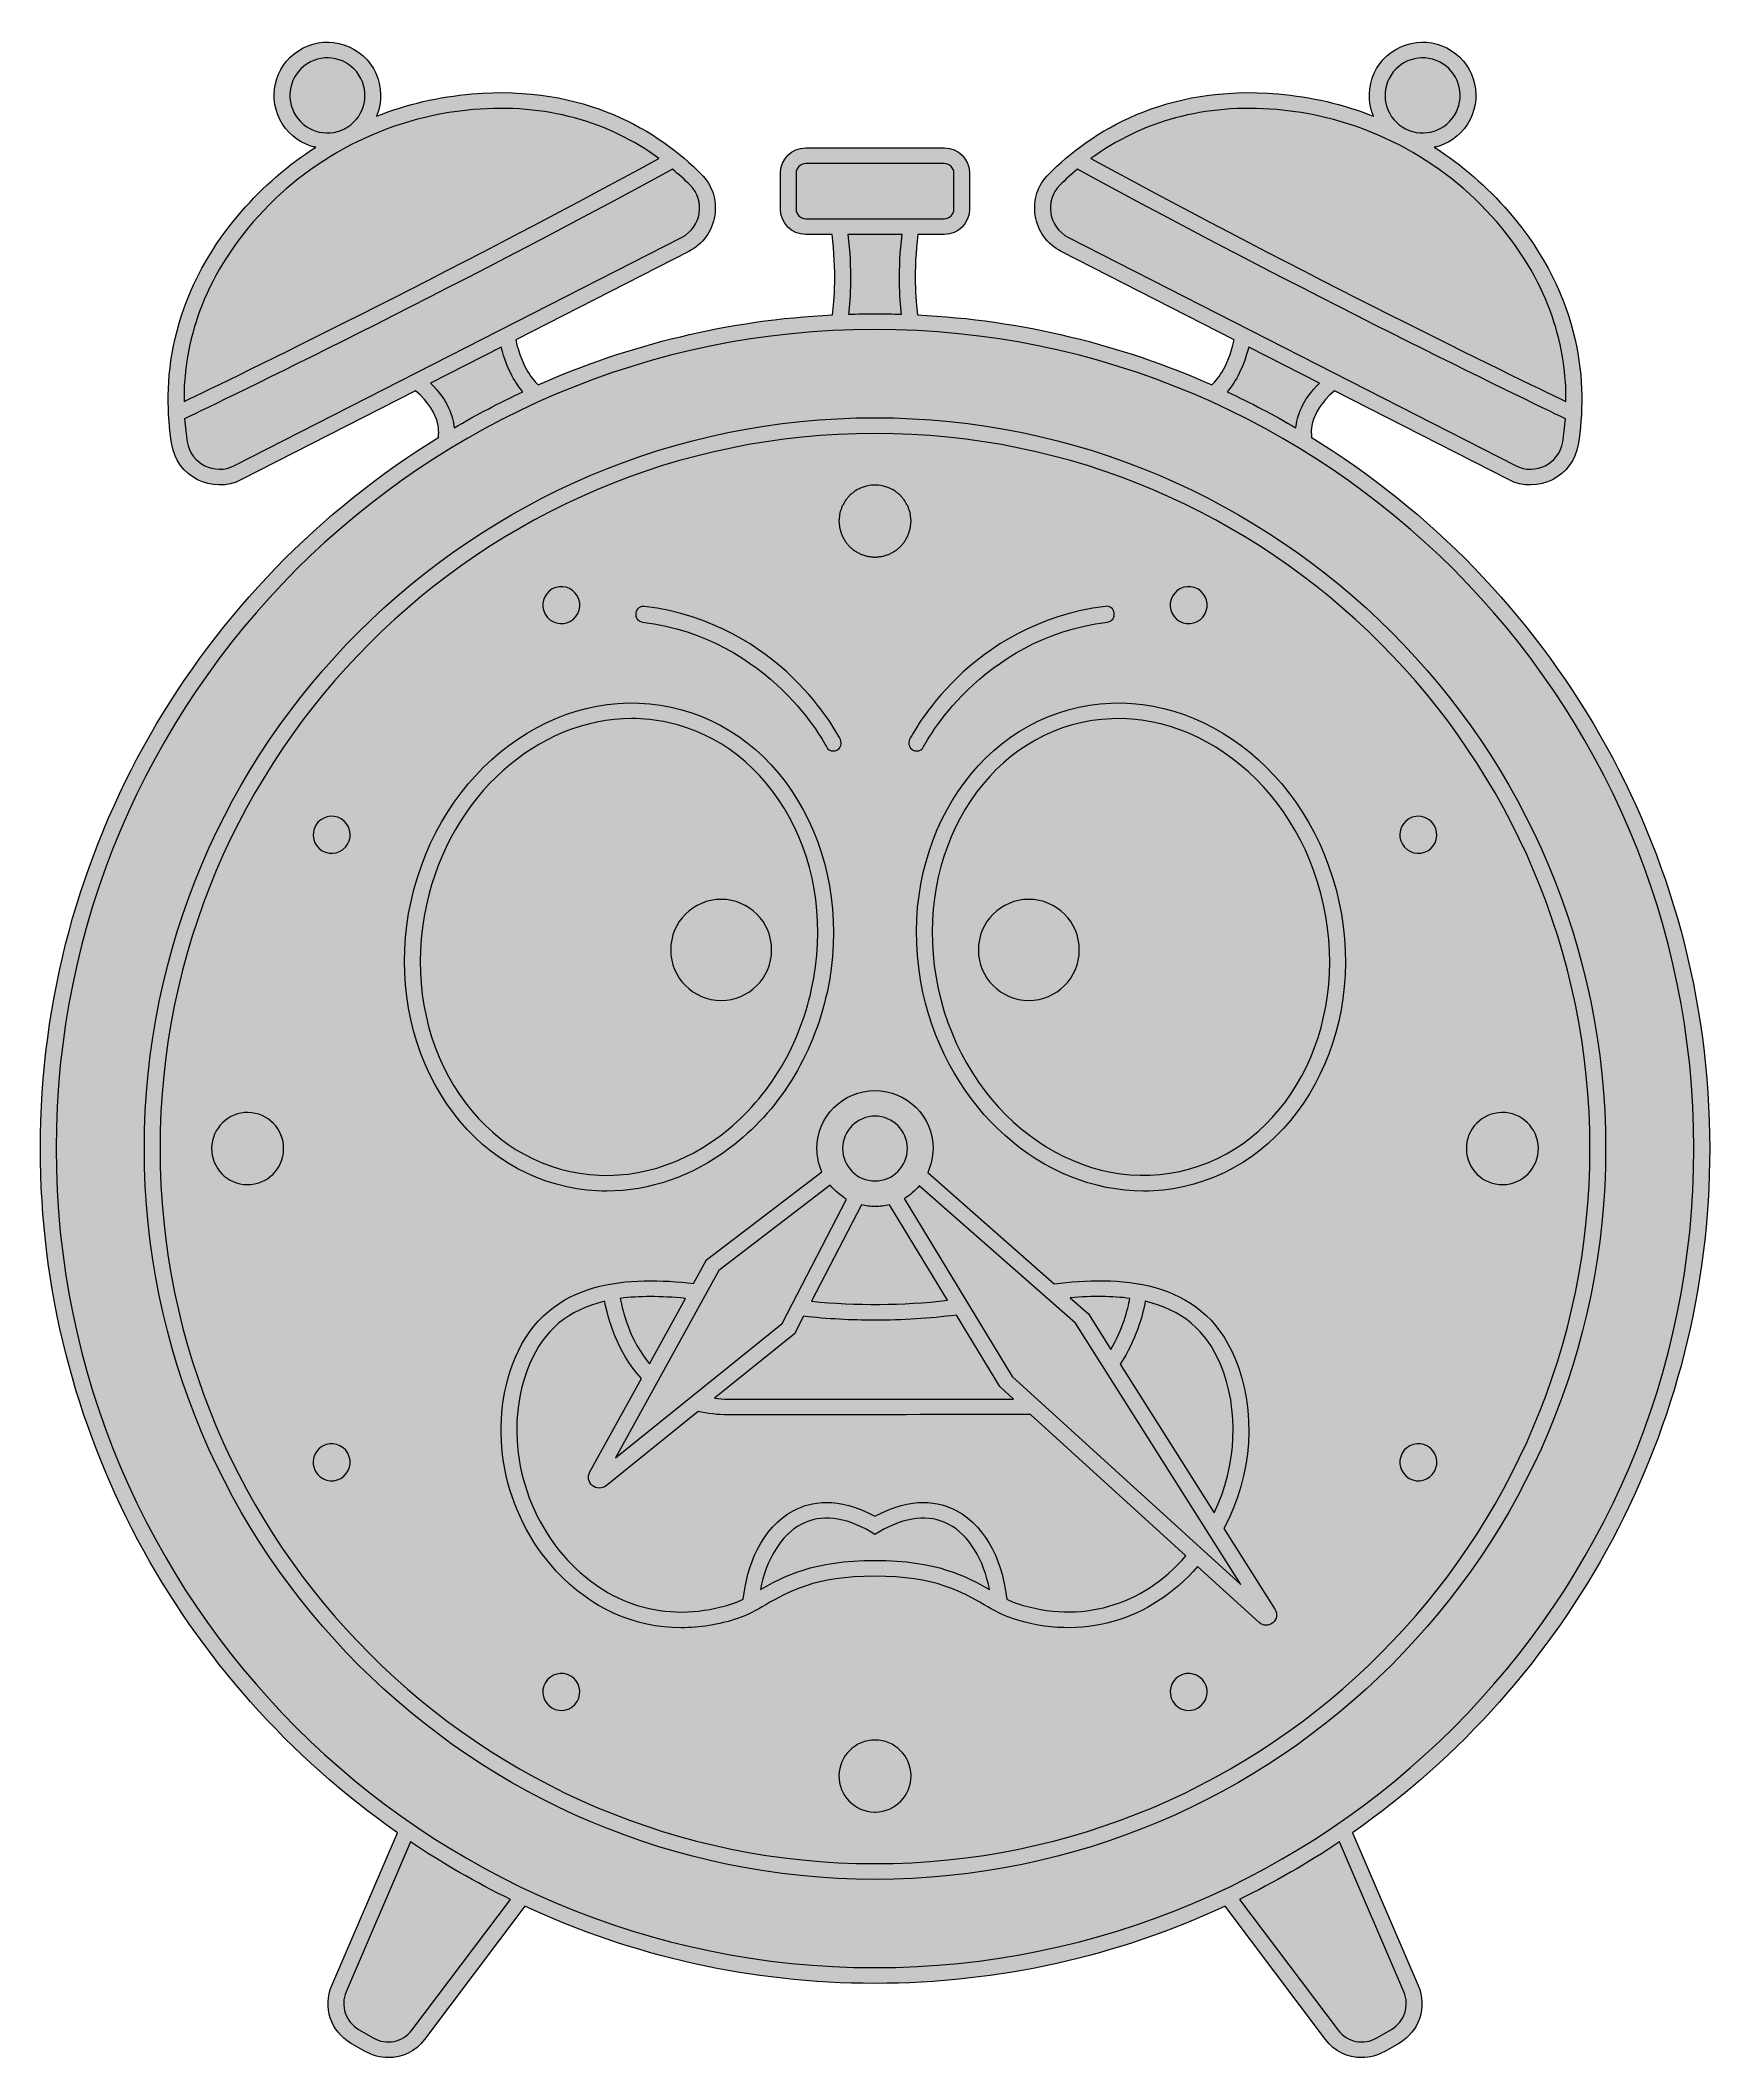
# Model space of a CAD drawing. Header units: inches. Extents: x 0.67 to 3.33, y -3.45 to -0.24.
import ezdxf

# ---------------------------------------------------------------- set-up
doc = ezdxf.new("R2010")
doc.units = ezdxf.units.IN
doc.header["$MEASUREMENT"] = 0
doc.layers.add('Clock', color=7, linetype='Continuous', lineweight=0)

msp = doc.modelspace()

# ---------------------------------------------------------------- hatches: boundary and pattern name
at = {"layer": 'Clock', "true_color": 0xf8e0c5, "transparency": 33554687}
h = msp.add_hatch(color=254, dxfattribs=at)
h.dxf.hatch_style = 2
edge = h.paths.add_edge_path()
edge.add_spline(control_points=[(3.3278, -2), (3.3278, -1.522), (3.0738, -1.1022), (2.6938, -0.8684), (2.6938, -0.8684), (2.6947, -0.8681), (2.6947, -0.8681), (2.6944, -0.8668), (2.6869, -0.8325), (2.7309, -0.7949), (2.7309, -0.7949), (3.0075, -0.9361), (3.0075, -0.9361), (3.0545, -0.96), (3.1106, -0.9312), (3.1187, -0.8801), (3.1335, -0.7869), (3.1264, -0.647), (3.0079, -0.5098), (2.9734, -0.47), (2.9338, -0.4357), (2.8897, -0.4074), (2.8922, -0.4069), (2.8948, -0.4064), (2.8972, -0.4056), (2.9188, -0.3987), (2.9363, -0.3837), (2.9466, -0.3636), (2.9678, -0.3219), (2.9512, -0.2708), (2.9096, -0.2496), (2.8895, -0.2393), (2.8665, -0.2375), (2.845, -0.2444), (2.7976, -0.2598), (2.7737, -0.3124), (2.7932, -0.3582), (2.7445, -0.3391), (2.6936, -0.3272), (2.6412, -0.3227), (2.4607, -0.3072), (2.3431, -0.3835), (2.2763, -0.4503), (2.2589, -0.4677), (2.2511, -0.4917), (2.255, -0.5162), (2.2589, -0.541), (2.2739, -0.5617), (2.2962, -0.5731), (2.2962, -0.5731), (2.5716, -0.7137), (2.5716, -0.7137), (2.5608, -0.76), (2.5426, -0.7793), (2.5358, -0.7853), (2.3913, -0.7213), (2.2333, -0.6823), (2.0674, -0.674), (2.0646, -0.6508), (2.061, -0.6032), (2.0683, -0.5462), (2.0683, -0.5462), (2.1102, -0.5462), (2.1102, -0.5462), (2.1324, -0.5462), (2.1505, -0.5281), (2.1505, -0.5059), (2.1505, -0.5059), (2.1505, -0.4487), (2.1505, -0.4487), (2.1505, -0.4265), (2.1324, -0.4085), (2.1102, -0.4085), (2.1102, -0.4085), (1.8898, -0.4085), (1.8898, -0.4085), (1.8676, -0.4085), (1.8495, -0.4265), (1.8495, -0.4487), (1.8495, -0.4487), (1.8495, -0.5059), (1.8495, -0.5059), (1.8495, -0.5281), (1.8676, -0.5462), (1.8898, -0.5462), (1.8898, -0.5462), (1.9317, -0.5462), (1.9317, -0.5462), (1.939, -0.6031), (1.9354, -0.6508), (1.9326, -0.674), (1.7667, -0.6823), (1.6087, -0.7213), (1.4642, -0.7853), (1.4574, -0.7793), (1.4392, -0.76), (1.4284, -0.7137), (1.4284, -0.7137), (1.7038, -0.5731), (1.7038, -0.5731), (1.7261, -0.5617), (1.7411, -0.541), (1.745, -0.5162), (1.7489, -0.4917), (1.7411, -0.4677), (1.7237, -0.4503), (1.6569, -0.3835), (1.5393, -0.3072), (1.3588, -0.3227), (1.3064, -0.3272), (1.2555, -0.3391), (1.2068, -0.3582), (1.2263, -0.3124), (1.2024, -0.2598), (1.155, -0.2444), (1.1335, -0.2375), (1.1105, -0.2393), (1.0904, -0.2496), (1.0488, -0.2708), (1.0322, -0.3219), (1.0534, -0.3636), (1.0637, -0.3837), (1.0812, -0.3987), (1.1028, -0.4056), (1.1052, -0.4064), (1.1078, -0.4069), (1.1103, -0.4074), (1.0662, -0.4357), (1.0266, -0.47), (0.9921, -0.5098), (0.8736, -0.647), (0.8665, -0.7869), (0.8813, -0.8801), (0.8894, -0.9312), (0.9455, -0.96), (0.9925, -0.9361), (0.9925, -0.9361), (1.2691, -0.7949), (1.2691, -0.7949), (1.3131, -0.8325), (1.3056, -0.8668), (1.3053, -0.8681), (1.3053, -0.8681), (1.3062, -0.8684), (1.3062, -0.8684), (0.9262, -1.1022), (0.6723, -1.522), (0.6723, -2), (0.6723, -2.4497), (0.8971, -2.8479), (1.2402, -3.0882), (1.2402, -3.0882), (1.1357, -3.3314), (1.1357, -3.3314), (1.1213, -3.365), (1.1343, -3.4042), (1.1659, -3.4226), (1.1659, -3.4226), (1.1892, -3.4361), (1.1892, -3.4361), (1.2006, -3.4427), (1.2131, -3.4459), (1.2255, -3.4459), (1.2476, -3.4459), (1.2692, -3.4358), (1.2834, -3.4171), (1.2834, -3.4171), (1.4432, -3.2052), (1.4432, -3.2052), (1.6127, -3.2838), (1.8013, -3.3278), (2, -3.3278), (2.1987, -3.3278), (2.3873, -3.2838), (2.5568, -3.2052), (2.5568, -3.2052), (2.7166, -3.4171), (2.7166, -3.4171), (2.7308, -3.4358), (2.7524, -3.4459), (2.7745, -3.4459), (2.7869, -3.4459), (2.7994, -3.4427), (2.8108, -3.4361), (2.8108, -3.4361), (2.8341, -3.4226), (2.8341, -3.4226), (2.8657, -3.4042), (2.8787, -3.365), (2.8643, -3.3314), (2.8643, -3.3314), (2.7598, -3.0882), (2.7598, -3.0882), (3.1029, -2.8479), (3.3278, -2.4497), (3.3278, -2)], knot_values=[0, 0, 0, 0, 1, 1, 1, 2, 2, 2, 3, 3, 3, 4, 4, 4, 5, 5, 5, 6, 6, 6, 7, 7, 7, 8, 8, 8, 9, 9, 9, 10, 10, 10, 11, 11, 11, 12, 12, 12, 13, 13, 13, 14, 14, 14, 15, 15, 15, 16, 16, 16, 17, 17, 17, 18, 18, 18, 19, 19, 19, 20, 20, 20, 21, 21, 21, 22, 22, 22, 23, 23, 23, 24, 24, 24, 25, 25, 25, 26, 26, 26, 27, 27, 27, 28, 28, 28, 29, 29, 29, 30, 30, 30, 31, 31, 31, 32, 32, 32, 33, 33, 33, 34, 34, 34, 35, 35, 35, 36, 36, 36, 37, 37, 37, 38, 38, 38, 39, 39, 39, 40, 40, 40, 41, 41, 41, 42, 42, 42, 43, 43, 43, 44, 44, 44, 45, 45, 45, 46, 46, 46, 47, 47, 47, 48, 48, 48, 49, 49, 49, 50, 50, 50, 51, 51, 51, 52, 52, 52, 53, 53, 53, 54, 54, 54, 55, 55, 55, 56, 56, 56, 57, 57, 57, 58, 58, 58, 59, 59, 59, 60, 60, 60, 61, 61, 61, 62, 62, 62, 63, 63, 63, 64, 64, 64, 65, 65, 65, 65], degree=3, periodic=0)
at = {"layer": 'Clock', "true_color": 0x333333, "transparency": 33554687}
h = msp.add_hatch(color=250, dxfattribs=at)
h.dxf.hatch_style = 2
edge = h.paths.add_edge_path()
edge.add_spline(control_points=[(2.055, -1.3496), (2.0587, -1.3421), (2.1493, -1.1652), (2.3666, -1.1377), (2.3737, -1.1368), (2.3797, -1.1417), (2.3806, -1.1486), (2.3815, -1.1554), (2.3766, -1.1617), (2.3698, -1.1626), (2.166, -1.1883), (2.0782, -1.3591), (2.0774, -1.3608), (2.0752, -1.3652), (2.0707, -1.3677), (2.0662, -1.3677), (2.0643, -1.3677), (2.0624, -1.3673), (2.0606, -1.3664), (2.0544, -1.3633), (2.0519, -1.3558), (2.055, -1.3496)], knot_values=[0, 0, 0, 0, 1, 1, 1, 2, 2, 2, 3, 3, 3, 4, 4, 4, 5, 5, 5, 6, 6, 6, 7, 7, 7, 7], degree=3, periodic=0)
edge = h.paths.add_edge_path()
edge.add_spline(control_points=[(1.6194, -1.1486), (1.6203, -1.1417), (1.6266, -1.1369), (1.6334, -1.1377), (1.8507, -1.1652), (1.9413, -1.3421), (1.945, -1.3496), (1.9481, -1.3558), (1.9456, -1.3633), (1.9394, -1.3664), (1.9376, -1.3673), (1.9357, -1.3677), (1.9338, -1.3677), (1.9293, -1.3677), (1.9248, -1.3652), (1.9226, -1.3608), (1.9218, -1.3591), (1.834, -1.1883), (1.6302, -1.1626), (1.6234, -1.1617), (1.6185, -1.1554), (1.6194, -1.1486)], knot_values=[0, 0, 0, 0, 1, 1, 1, 2, 2, 2, 3, 3, 3, 4, 4, 4, 5, 5, 5, 6, 6, 6, 7, 7, 7, 7], degree=3, periodic=0)
edge = h.paths.add_edge_path()
edge.add_spline(control_points=[(2.2181, -2.3626), (2.2181, -2.3626), (2.0464, -2.0797), (2.0464, -2.0797), (2.0555, -2.0744), (2.0637, -2.0676), (2.0704, -2.0595), (2.0704, -2.0595), (2.3192, -2.2777), (2.3192, -2.2777), (2.3192, -2.2777), (2.5817, -2.6932), (2.5817, -2.6932), (2.5817, -2.6932), (2.2181, -2.3626), (2.2181, -2.3626)], knot_values=[0, 0, 0, 0, 1, 1, 1, 2, 2, 2, 3, 3, 3, 4, 4, 4, 5, 5, 5, 5], degree=3, periodic=0)
edge = h.paths.add_edge_path()
edge.add_spline(control_points=[(2.2264, -2.7237), (2.2207, -2.7219), (2.2151, -2.7194), (2.2095, -2.7166), (2.2044, -2.6652), (2.181, -2.6031), (2.129, -2.5756), (2.1027, -2.5617), (2.0593, -2.5524), (2, -2.5849), (1.9407, -2.5524), (1.8973, -2.5617), (1.871, -2.5756), (1.819, -2.6031), (1.7956, -2.6651), (1.7905, -2.7166), (1.7849, -2.7194), (1.7794, -2.7219), (1.7736, -2.7237), (1.6766, -2.7554), (1.5811, -2.7303), (1.5114, -2.655), (1.4328, -2.5699), (1.4083, -2.4444), (1.4506, -2.3427), (1.4728, -2.2893), (1.5113, -2.2567), (1.57, -2.243), (1.5746, -2.2681), (1.5888, -2.3227), (1.6283, -2.3656), (1.6283, -2.3656), (1.5463, -2.5144), (1.5463, -2.5144), (1.5423, -2.5217), (1.5439, -2.5306), (1.5503, -2.5359), (1.5535, -2.5387), (1.5574, -2.54), (1.5614, -2.54), (1.5652, -2.54), (1.569, -2.5387), (1.5722, -2.5362), (1.5722, -2.5362), (1.7186, -2.4182), (1.7186, -2.4182), (1.7336, -2.4217), (1.7496, -2.4235), (1.7662, -2.4235), (1.7662, -2.4235), (2.2428, -2.4232), (2.2473, -2.4229), (2.2473, -2.4229), (2.4947, -2.6479), (2.4947, -2.6479), (2.4255, -2.7279), (2.3261, -2.7563), (2.2264, -2.7237)], knot_values=[0, 0, 0, 0, 1, 1, 1, 2, 2, 2, 3, 3, 3, 4, 4, 4, 5, 5, 5, 6, 6, 6, 7, 7, 7, 8, 8, 8, 9, 9, 9, 10, 10, 10, 11, 11, 11, 12, 12, 12, 13, 13, 13, 14, 14, 14, 15, 15, 15, 16, 16, 16, 17, 17, 17, 18, 18, 18, 19, 19, 19, 19], degree=3, periodic=0)
edge = h.paths.add_edge_path()
edge.add_spline(control_points=[(2, -2.6551), (1.9019, -2.6551), (1.8548, -2.6803), (1.8179, -2.7015), (1.8265, -2.6541), (1.8506, -2.6147), (1.8827, -2.5977), (1.9141, -2.5811), (1.9514, -2.5853), (1.9937, -2.61), (1.9937, -2.61), (2, -2.6138), (2, -2.6138), (2, -2.6138), (2.0063, -2.61), (2.0063, -2.61), (2.0486, -2.5852), (2.0859, -2.5811), (2.1173, -2.5977), (2.1494, -2.6147), (2.1735, -2.6541), (2.1821, -2.7015), (2.1452, -2.6803), (2.0981, -2.6551), (2, -2.6551)], knot_values=[0, 0, 0, 0, 1, 1, 1, 2, 2, 2, 3, 3, 3, 4, 4, 4, 5, 5, 5, 6, 6, 6, 7, 7, 7, 8, 8, 8, 8], degree=3, periodic=0)
edge = h.paths.add_edge_path()
edge.add_spline(control_points=[(1.6983, -2.2384), (1.6983, -2.2384), (1.6411, -2.3423), (1.6411, -2.3423), (1.6103, -2.3052), (1.5986, -2.2595), (1.5946, -2.2384), (1.6245, -2.2344), (1.659, -2.2344), (1.6983, -2.2384)], knot_values=[0, 0, 0, 0, 1, 1, 1, 2, 2, 2, 3, 3, 3, 3], degree=3, periodic=0)
edge = h.paths.add_edge_path()
edge.add_spline(control_points=[(1.7514, -2.1938), (1.7514, -2.1938), (1.9286, -2.0584), (1.9286, -2.0584), (1.9359, -2.0673), (1.9448, -2.0748), (1.9549, -2.0804), (1.9549, -2.0804), (1.8523, -2.2784), (1.8523, -2.2784), (1.8523, -2.2784), (1.5872, -2.4919), (1.5872, -2.4919), (1.5872, -2.4919), (1.7514, -2.1938), (1.7514, -2.1938)], knot_values=[0, 0, 0, 0, 1, 1, 1, 2, 2, 2, 3, 3, 3, 4, 4, 4, 5, 5, 5, 5], degree=3, periodic=0)
edge = h.paths.add_edge_path()
edge.add_spline(control_points=[(1.8989, -2.2429), (1.8989, -2.2429), (1.9783, -2.0896), (1.9783, -2.0896), (1.9853, -2.0913), (1.9925, -2.0923), (2, -2.0923), (2.0079, -2.0923), (2.0156, -2.0912), (2.023, -2.0893), (2.023, -2.0893), (2.1153, -2.2414), (2.1153, -2.2414), (2.0437, -2.2496), (1.9707, -2.2501), (1.8989, -2.2429)], knot_values=[0, 0, 0, 0, 1, 1, 1, 2, 2, 2, 3, 3, 3, 4, 4, 4, 5, 5, 5, 5], degree=3, periodic=0)
edge = h.paths.add_edge_path()
edge.add_spline(control_points=[(1.8865, -2.2668), (1.9241, -2.2709), (1.9622, -2.2731), (2, -2.2731), (2.0432, -2.2731), (2.0867, -2.2703), (2.1296, -2.2649), (2.1296, -2.2649), (2.1986, -2.3786), (2.1986, -2.3786), (2.1986, -2.3786), (2.2204, -2.3985), (2.2204, -2.3985), (2.2204, -2.3985), (1.7662, -2.3985), (1.7662, -2.3985), (1.7588, -2.3985), (1.7517, -2.398), (1.7447, -2.3972), (1.7447, -2.3972), (1.8721, -2.2946), (1.8721, -2.2946), (1.8721, -2.2946), (1.8865, -2.2668), (1.8865, -2.2668)], knot_values=[0, 0, 0, 0, 1, 1, 1, 2, 2, 2, 3, 3, 3, 4, 4, 4, 5, 5, 5, 6, 6, 6, 7, 7, 7, 8, 8, 8, 8], degree=3, periodic=0)
edge = h.paths.add_edge_path()
edge.add_spline(control_points=[(2, -1.9485), (2.0284, -1.9485), (2.0515, -1.9716), (2.0515, -2), (2.0515, -2.0284), (2.0284, -2.0515), (2, -2.0515), (1.9716, -2.0515), (1.9485, -2.0284), (1.9485, -2), (1.9485, -1.9716), (1.9716, -1.9485), (2, -1.9485)], knot_values=[0, 0, 0, 0, 1, 1, 1, 2, 2, 2, 3, 3, 3, 4, 4, 4, 4], degree=3, periodic=0)
edge = h.paths.add_edge_path()
edge.add_spline(control_points=[(2.4054, -2.2384), (2.4022, -2.2553), (2.394, -2.2881), (2.3751, -2.3195), (2.3751, -2.3195), (2.3394, -2.2628), (2.3394, -2.2628), (2.3394, -2.2628), (2.3105, -2.2374), (2.3105, -2.2374), (2.3463, -2.2344), (2.3778, -2.2347), (2.4054, -2.2384)], knot_values=[0, 0, 0, 0, 1, 1, 1, 2, 2, 2, 3, 3, 3, 4, 4, 4, 4], degree=3, periodic=0)
edge = h.paths.add_edge_path()
edge.add_spline(control_points=[(2.5494, -2.3427), (2.5798, -2.4158), (2.5759, -2.5033), (2.5394, -2.5796), (2.5394, -2.5796), (2.3899, -2.3428), (2.3899, -2.3428), (2.4157, -2.3049), (2.4262, -2.2639), (2.43, -2.243), (2.4888, -2.2568), (2.5272, -2.2893), (2.5494, -2.3427)], knot_values=[0, 0, 0, 0, 1, 1, 1, 2, 2, 2, 3, 3, 3, 4, 4, 4, 4], degree=3, periodic=0)
edge = h.paths.add_edge_path()
edge.add_spline(control_points=[(2.555, -2.6042), (2.6009, -2.5185), (2.6074, -2.4172), (2.5725, -2.3331), (2.5188, -2.2039), (2.384, -2.2031), (2.285, -2.215), (2.285, -2.215), (2.0839, -2.0382), (2.0839, -2.0382), (2.0892, -2.0265), (2.0923, -2.0136), (2.0923, -2), (2.0923, -1.949), (2.051, -1.9077), (2, -1.9077), (1.949, -1.9077), (1.9077, -1.949), (1.9077, -2), (1.9077, -2.0132), (1.9105, -2.0256), (1.9155, -2.037), (1.9155, -2.037), (1.7321, -2.1771), (1.7321, -2.1771), (1.7321, -2.1771), (1.7114, -2.2146), (1.7114, -2.2146), (1.6128, -2.2032), (1.4806, -2.2054), (1.4275, -2.3331), (1.3816, -2.4437), (1.4079, -2.5799), (1.493, -2.672), (1.5479, -2.7313), (1.6174, -2.7622), (1.6916, -2.7622), (1.721, -2.7622), (1.7511, -2.7574), (1.7814, -2.7475), (1.7973, -2.7423), (1.8114, -2.7342), (1.8263, -2.7255), (1.8613, -2.7053), (1.9049, -2.6801), (2, -2.6801), (2.0951, -2.6801), (2.1387, -2.7053), (2.1737, -2.7255), (2.1886, -2.7342), (2.2027, -2.7423), (2.2186, -2.7475), (2.3281, -2.7833), (2.4372, -2.7522), (2.5132, -2.6647), (2.5132, -2.6647), (2.6112, -2.7539), (2.6112, -2.7539), (2.6144, -2.7567), (2.6183, -2.7582), (2.6223, -2.7582), (2.6261, -2.7582), (2.6298, -2.7569), (2.6329, -2.7543), (2.6393, -2.7489), (2.6407, -2.7399), (2.6363, -2.7328), (2.6363, -2.7328), (2.555, -2.6042), (2.555, -2.6042)], knot_values=[0, 0, 0, 0, 1, 1, 1, 2, 2, 2, 3, 3, 3, 4, 4, 4, 5, 5, 5, 6, 6, 6, 7, 7, 7, 8, 8, 8, 9, 9, 9, 10, 10, 10, 11, 11, 11, 12, 12, 12, 13, 13, 13, 14, 14, 14, 15, 15, 15, 16, 16, 16, 17, 17, 17, 18, 18, 18, 19, 19, 19, 20, 20, 20, 21, 21, 21, 22, 22, 22, 23, 23, 23, 23], degree=3, periodic=0)
edge = h.paths.add_edge_path()
edge.add_spline(control_points=[(2.325, -1.6841), (2.325, -1.7284), (2.2891, -1.7644), (2.2447, -1.7644), (2.2003, -1.7644), (2.1644, -1.7284), (2.1644, -1.6841), (2.1644, -1.6397), (2.2003, -1.6037), (2.2447, -1.6037), (2.2891, -1.6037), (2.325, -1.6397), (2.325, -1.6841)], knot_values=[0, 0, 0, 0, 1, 1, 1, 2, 2, 2, 3, 3, 3, 4, 4, 4, 4], degree=3, periodic=0)
edge = h.paths.add_edge_path()
edge.add_spline(control_points=[(1.675, -1.6841), (1.675, -1.6397), (1.7109, -1.6037), (1.7553, -1.6037), (1.7997, -1.6037), (1.8356, -1.6397), (1.8356, -1.6841), (1.8356, -1.7284), (1.7997, -1.7644), (1.7553, -1.7644), (1.7109, -1.7644), (1.675, -1.7284), (1.675, -1.6841)], knot_values=[0, 0, 0, 0, 1, 1, 1, 2, 2, 2, 3, 3, 3, 4, 4, 4, 4], degree=3, periodic=0)
edge = h.paths.add_edge_path()
edge.add_spline(control_points=[(2.485, -2.0364), (2.3161, -2.0732), (2.1437, -1.9431), (2.1007, -1.7462), (2.0579, -1.5494), (2.1604, -1.3593), (2.3294, -1.3224), (2.4984, -1.2857), (2.6707, -1.4158), (2.7137, -1.6126), (2.7566, -1.8095), (2.654, -1.9996), (2.485, -2.0364)], knot_values=[0, 0, 0, 0, 1, 1, 1, 2, 2, 2, 3, 3, 3, 4, 4, 4, 4], degree=3, periodic=0)
edge = h.paths.add_edge_path()
edge.add_spline(control_points=[(2.3241, -1.298), (2.1416, -1.3378), (2.0305, -1.5413), (2.0763, -1.7516), (2.1169, -1.9376), (2.2669, -2.0677), (2.4273, -2.0677), (2.4482, -2.0677), (2.4693, -2.0655), (2.4904, -2.0609), (2.6728, -2.0211), (2.7839, -1.8176), (2.7381, -1.6073), (2.6922, -1.397), (2.5064, -1.2583), (2.3241, -1.298)], knot_values=[0, 0, 0, 0, 1, 1, 1, 2, 2, 2, 3, 3, 3, 4, 4, 4, 5, 5, 5, 5], degree=3, periodic=0)
edge = h.paths.add_edge_path()
edge.add_spline(control_points=[(1.3215, -1.8854), (1.278, -1.8052), (1.2655, -1.7083), (1.2864, -1.6126), (1.3244, -1.4383), (1.464, -1.3162), (1.6128, -1.3162), (1.632, -1.3162), (1.6513, -1.3182), (1.6706, -1.3224), (1.7521, -1.3402), (1.8208, -1.3938), (1.8641, -1.4735), (1.9076, -1.5537), (1.9201, -1.6506), (1.8992, -1.7462), (1.8784, -1.8419), (1.8267, -1.9248), (1.7537, -1.9796), (1.6813, -2.034), (1.5964, -2.0542), (1.515, -2.0364), (1.4335, -2.0187), (1.3648, -1.965), (1.3215, -1.8854)], knot_values=[0, 0, 0, 0, 1, 1, 1, 2, 2, 2, 3, 3, 3, 4, 4, 4, 5, 5, 5, 6, 6, 6, 7, 7, 7, 8, 8, 8, 8], degree=3, periodic=0)
edge = h.paths.add_edge_path()
edge.add_spline(control_points=[(1.5734, -2.0677), (1.6414, -2.0677), (1.709, -2.0444), (1.7687, -1.9996), (1.8465, -1.9412), (1.9015, -1.8531), (1.9237, -1.7516), (1.9458, -1.65), (1.9324, -1.547), (1.886, -1.4615), (1.8393, -1.3754), (1.7647, -1.3174), (1.676, -1.298), (1.4935, -1.2582), (1.3078, -1.397), (1.2619, -1.6073), (1.2398, -1.7089), (1.2532, -1.8119), (1.2996, -1.8974), (1.3463, -1.9835), (1.4209, -2.0415), (1.5096, -2.0609), (1.5308, -2.0655), (1.5521, -2.0677), (1.5734, -2.0677)], knot_values=[0, 0, 0, 0, 1, 1, 1, 2, 2, 2, 3, 3, 3, 4, 4, 4, 5, 5, 5, 6, 6, 6, 7, 7, 7, 8, 8, 8, 8], degree=3, periodic=0)
edge = h.paths.add_edge_path()
edge.add_spline(control_points=[(2.0573, -2.9973), (2.0577, -3.0289), (2.0324, -3.0549), (2.0008, -3.0553), (2.0005, -3.0553), (1.9995, -3.0553), (1.9992, -3.0553), (1.9676, -3.0549), (1.9423, -3.0289), (1.9427, -2.9973), (1.9431, -2.9658), (1.9687, -2.9407), (2, -2.9407), (2.0313, -2.9407), (2.0569, -2.9658), (2.0573, -2.9973)], knot_values=[0, 0, 0, 0, 1, 1, 1, 2, 2, 2, 3, 3, 3, 4, 4, 4, 5, 5, 5, 5], degree=3, periodic=0)
edge = h.paths.add_edge_path()
edge.add_spline(control_points=[(3.0553, -1.9992), (3.0558, -2.0309), (3.0304, -2.0569), (2.9988, -2.0573), (2.9671, -2.0577), (2.9411, -2.0324), (2.9407, -2.0008), (2.9403, -1.9691), (2.9656, -1.9431), (2.9973, -1.9427), (3.0289, -1.9423), (3.0549, -1.9676), (3.0553, -1.9992)], knot_values=[0, 0, 0, 0, 1, 1, 1, 2, 2, 2, 3, 3, 3, 4, 4, 4, 4], degree=3, periodic=0)
edge = h.paths.add_edge_path()
edge.add_spline(control_points=[(1.0593, -2.0008), (1.0589, -2.0324), (1.0329, -2.0577), (1.0012, -2.0573), (0.9696, -2.0569), (0.9442, -2.0309), (0.9447, -1.9992), (0.9451, -1.9676), (0.9711, -1.9423), (1.0027, -1.9427), (1.0344, -1.9431), (1.0597, -1.9691), (1.0593, -2.0008)], knot_values=[0, 0, 0, 0, 1, 1, 1, 2, 2, 2, 3, 3, 3, 4, 4, 4, 4], degree=3, periodic=0)
edge = h.paths.add_edge_path()
edge.add_spline(control_points=[(2.5243, -2.8493), (2.5326, -2.8632), (2.528, -2.8813), (2.5141, -2.8896), (2.5001, -2.8979), (2.482, -2.8933), (2.4737, -2.8794), (2.4654, -2.8654), (2.47, -2.8473), (2.484, -2.839), (2.4979, -2.8307), (2.516, -2.8353), (2.5243, -2.8493)], knot_values=[0, 0, 0, 0, 1, 1, 1, 2, 2, 2, 3, 3, 3, 4, 4, 4, 4], degree=3, periodic=0)
edge = h.paths.add_edge_path()
edge.add_spline(control_points=[(1.5263, -2.8794), (1.518, -2.8933), (1.4999, -2.8979), (1.4859, -2.8896), (1.472, -2.8813), (1.4674, -2.8632), (1.4757, -2.8493), (1.484, -2.8353), (1.5021, -2.8307), (1.516, -2.839), (1.53, -2.8473), (1.5346, -2.8654), (1.5263, -2.8794)], knot_values=[0, 0, 0, 0, 1, 1, 1, 2, 2, 2, 3, 3, 3, 4, 4, 4, 4], degree=3, periodic=0)
edge = h.paths.add_edge_path()
edge.add_spline(control_points=[(2.89, -2.5134), (2.882, -2.5275), (2.8641, -2.5326), (2.8499, -2.5247), (2.8358, -2.5167), (2.8307, -2.4988), (2.8386, -2.4846), (2.8466, -2.4705), (2.8645, -2.4654), (2.8787, -2.4733), (2.8928, -2.4813), (2.8979, -2.4992), (2.89, -2.5134)], knot_values=[0, 0, 0, 0, 1, 1, 1, 2, 2, 2, 3, 3, 3, 4, 4, 4, 4], degree=3, periodic=0)
edge = h.paths.add_edge_path()
edge.add_spline(control_points=[(1.1614, -2.4846), (1.1693, -2.4988), (1.1642, -2.5167), (1.1501, -2.5247), (1.1359, -2.5326), (1.118, -2.5275), (1.11, -2.5134), (1.1021, -2.4992), (1.1072, -2.4813), (1.1213, -2.4733), (1.1355, -2.4654), (1.1534, -2.4705), (1.1614, -2.4846)], knot_values=[0, 0, 0, 0, 1, 1, 1, 2, 2, 2, 3, 3, 3, 4, 4, 4, 4], degree=3, periodic=0)
edge = h.paths.add_edge_path()
edge.add_spline(control_points=[(2.8896, -1.4859), (2.8979, -1.4999), (2.8933, -1.518), (2.8794, -1.5263), (2.8654, -1.5346), (2.8473, -1.53), (2.839, -1.516), (2.8307, -1.5021), (2.8353, -1.484), (2.8493, -1.4757), (2.8632, -1.4674), (2.8813, -1.472), (2.8896, -1.4859)], knot_values=[0, 0, 0, 0, 1, 1, 1, 2, 2, 2, 3, 3, 3, 4, 4, 4, 4], degree=3, periodic=0)
edge = h.paths.add_edge_path()
edge.add_spline(control_points=[(1.161, -1.516), (1.1527, -1.53), (1.1346, -1.5346), (1.1206, -1.5263), (1.1067, -1.518), (1.1021, -1.4999), (1.1104, -1.4859), (1.1187, -1.472), (1.1368, -1.4674), (1.1507, -1.4757), (1.1647, -1.484), (1.1693, -1.5021), (1.161, -1.516)], knot_values=[0, 0, 0, 0, 1, 1, 1, 2, 2, 2, 3, 3, 3, 4, 4, 4, 4], degree=3, periodic=0)
edge = h.paths.add_edge_path()
edge.add_spline(control_points=[(2.4733, -1.1213), (2.4813, -1.1072), (2.4992, -1.1021), (2.5134, -1.11), (2.5275, -1.118), (2.5326, -1.1359), (2.5247, -1.1501), (2.5167, -1.1642), (2.4988, -1.1693), (2.4846, -1.1614), (2.4705, -1.1534), (2.4654, -1.1355), (2.4733, -1.1213)], knot_values=[0, 0, 0, 0, 1, 1, 1, 2, 2, 2, 3, 3, 3, 4, 4, 4, 4], degree=3, periodic=0)
edge = h.paths.add_edge_path()
edge.add_spline(control_points=[(1.4753, -1.1501), (1.4674, -1.1359), (1.4725, -1.118), (1.4866, -1.11), (1.5008, -1.1021), (1.5187, -1.1072), (1.5267, -1.1213), (1.5346, -1.1355), (1.5295, -1.1534), (1.5154, -1.1614), (1.5012, -1.1693), (1.4833, -1.1642), (1.4753, -1.1501)], knot_values=[0, 0, 0, 0, 1, 1, 1, 2, 2, 2, 3, 3, 3, 4, 4, 4, 4], degree=3, periodic=0)
edge = h.paths.add_edge_path()
edge.add_spline(control_points=[(1.9427, -1.002), (1.9427, -1.002), (1.9427, -1.0016), (1.9427, -1.0016), (1.9427, -1.0016), (1.9427, -1.0012), (1.9427, -1.0012), (1.9427, -0.9993), (1.9431, -0.9974), (1.9433, -0.9955), (1.9435, -0.9937), (1.9436, -0.9919), (1.9439, -0.9901), (1.9444, -0.9881), (1.9451, -0.9863), (1.9457, -0.9844), (1.9463, -0.9827), (1.9466, -0.981), (1.9473, -0.9794), (1.9481, -0.9775), (1.9492, -0.9759), (1.9502, -0.9741), (1.951, -0.9727), (1.9517, -0.9711), (1.9526, -0.9697), (1.9538, -0.9681), (1.9552, -0.9666), (1.9565, -0.9651), (1.9575, -0.9638), (1.9585, -0.9625), (1.9596, -0.9613), (1.9611, -0.9599), (1.9627, -0.9587), (1.9643, -0.9574), (1.9656, -0.9564), (1.9667, -0.9553), (1.9681, -0.9544), (1.9698, -0.9532), (1.9718, -0.9523), (1.9737, -0.9513), (1.975, -0.9506), (1.9763, -0.9497), (1.9778, -0.9491), (1.98, -0.9482), (1.9824, -0.9476), (1.9848, -0.9469), (1.9861, -0.9466), (1.9872, -0.9461), (1.9885, -0.9458), (1.9922, -0.9451), (1.9961, -0.9447), (2, -0.9447), (2.0039, -0.9447), (2.0078, -0.9451), (2.0115, -0.9458), (2.0128, -0.9461), (2.0139, -0.9466), (2.0152, -0.9469), (2.0176, -0.9476), (2.02, -0.9482), (2.0222, -0.9491), (2.0237, -0.9497), (2.025, -0.9506), (2.0263, -0.9513), (2.0282, -0.9523), (2.0302, -0.9532), (2.0319, -0.9544), (2.0333, -0.9553), (2.0344, -0.9564), (2.0357, -0.9574), (2.0373, -0.9587), (2.0389, -0.9599), (2.0404, -0.9613), (2.0415, -0.9625), (2.0425, -0.9638), (2.0435, -0.9651), (2.0448, -0.9666), (2.0462, -0.9681), (2.0474, -0.9697), (2.0483, -0.9711), (2.049, -0.9727), (2.0498, -0.9741), (2.0508, -0.9759), (2.0519, -0.9775), (2.0527, -0.9794), (2.0534, -0.981), (2.0537, -0.9827), (2.0543, -0.9844), (2.0549, -0.9863), (2.0556, -0.9881), (2.0561, -0.9901), (2.0564, -0.9919), (2.0565, -0.9937), (2.0567, -0.9955), (2.0569, -0.9974), (2.0573, -0.9993), (2.0573, -1.0012), (2.0573, -1.0012), (2.0573, -1.0016), (2.0573, -1.0016), (2.0573, -1.0016), (2.0573, -1.002), (2.0573, -1.002), (2.0573, -1.0038), (2.057, -1.0055), (2.0568, -1.0073), (2.0566, -1.0093), (2.0566, -1.0113), (2.0562, -1.0132), (2.0558, -1.015), (2.0552, -1.0167), (2.0546, -1.0185), (2.0541, -1.0203), (2.0537, -1.0222), (2.0529, -1.0239), (2.0522, -1.0257), (2.0512, -1.0272), (2.0504, -1.0288), (2.0495, -1.0305), (2.0487, -1.0322), (2.0477, -1.0337), (2.0467, -1.0352), (2.0454, -1.0366), (2.0443, -1.038), (2.0431, -1.0394), (2.0421, -1.0409), (2.0408, -1.0422), (2.0395, -1.0435), (2.038, -1.0446), (2.0366, -1.0457), (2.0352, -1.0469), (2.0339, -1.0482), (2.0323, -1.0493), (2.0309, -1.0503), (2.0292, -1.0511), (2.0276, -1.0519), (2.026, -1.0528), (2.0244, -1.0539), (2.0226, -1.0546), (2.0209, -1.0554), (2.0191, -1.0558), (2.0173, -1.0564), (2.0155, -1.0569), (2.0138, -1.0576), (2.0119, -1.058), (2.01, -1.0584), (2.0081, -1.0585), (2.0061, -1.0587), (2.0043, -1.0589), (2.0026, -1.0593), (2.0008, -1.0593), (2.0005, -1.0593), (1.9995, -1.0593), (1.9992, -1.0593), (1.9974, -1.0593), (1.9957, -1.0589), (1.9939, -1.0587), (1.9919, -1.0585), (1.99, -1.0584), (1.9881, -1.058), (1.9862, -1.0576), (1.9845, -1.0569), (1.9827, -1.0564), (1.9809, -1.0558), (1.9791, -1.0554), (1.9774, -1.0546), (1.9756, -1.0539), (1.974, -1.0528), (1.9724, -1.0519), (1.9708, -1.0511), (1.9691, -1.0503), (1.9677, -1.0493), (1.9661, -1.0482), (1.9648, -1.0469), (1.9634, -1.0457), (1.962, -1.0446), (1.9605, -1.0435), (1.9592, -1.0422), (1.9579, -1.0409), (1.9569, -1.0394), (1.9557, -1.038), (1.9546, -1.0366), (1.9533, -1.0352), (1.9523, -1.0337), (1.9513, -1.0322), (1.9505, -1.0305), (1.9496, -1.0288), (1.9488, -1.0272), (1.9478, -1.0257), (1.9471, -1.0239), (1.9463, -1.0222), (1.9459, -1.0203), (1.9454, -1.0185), (1.9448, -1.0167), (1.9442, -1.015), (1.9438, -1.0132), (1.9434, -1.0113), (1.9434, -1.0093), (1.9432, -1.0073), (1.943, -1.0055), (1.9427, -1.0038), (1.9427, -1.002)], knot_values=[0, 0, 0, 0, 1, 1, 1, 2, 2, 2, 3, 3, 3, 4, 4, 4, 5, 5, 5, 6, 6, 6, 7, 7, 7, 8, 8, 8, 9, 9, 9, 10, 10, 10, 11, 11, 11, 12, 12, 12, 13, 13, 13, 14, 14, 14, 15, 15, 15, 16, 16, 16, 17, 17, 17, 18, 18, 18, 19, 19, 19, 20, 20, 20, 21, 21, 21, 22, 22, 22, 23, 23, 23, 24, 24, 24, 25, 25, 25, 26, 26, 26, 27, 27, 27, 28, 28, 28, 29, 29, 29, 30, 30, 30, 31, 31, 31, 32, 32, 32, 33, 33, 33, 34, 34, 34, 35, 35, 35, 36, 36, 36, 37, 37, 37, 38, 38, 38, 39, 39, 39, 40, 40, 40, 41, 41, 41, 42, 42, 42, 43, 43, 43, 44, 44, 44, 45, 45, 45, 46, 46, 46, 47, 47, 47, 48, 48, 48, 49, 49, 49, 50, 50, 50, 51, 51, 51, 52, 52, 52, 53, 53, 53, 54, 54, 54, 55, 55, 55, 56, 56, 56, 57, 57, 57, 58, 58, 58, 59, 59, 59, 60, 60, 60, 61, 61, 61, 62, 62, 62, 63, 63, 63, 64, 64, 64, 65, 65, 65, 66, 66, 66, 67, 67, 67, 67], degree=3, periodic=0)
edge = h.paths.add_edge_path()
edge.add_spline(control_points=[(2, -3.1373), (1.3729, -3.1373), (0.8627, -2.6271), (0.8627, -2), (0.8627, -1.3729), (1.3729, -0.8627), (2, -0.8627), (2.6271, -0.8627), (3.1373, -1.3729), (3.1373, -2), (3.1373, -2.6271), (2.6271, -3.1373), (2, -3.1373)], knot_values=[0, 0, 0, 0, 1, 1, 1, 2, 2, 2, 3, 3, 3, 4, 4, 4, 4], degree=3, periodic=0)
edge = h.paths.add_edge_path()
edge.add_spline(control_points=[(2, -0.8377), (1.3591, -0.8377), (0.8377, -1.3591), (0.8377, -2), (0.8377, -2.6409), (1.3591, -3.1623), (2, -3.1623), (2.6409, -3.1623), (3.1623, -2.6409), (3.1623, -2), (3.1623, -1.3591), (2.6409, -0.8377), (2, -0.8377)], knot_values=[0, 0, 0, 0, 1, 1, 1, 2, 2, 2, 3, 3, 3, 4, 4, 4, 4], degree=3, periodic=0)
edge = h.paths.add_edge_path()
edge.add_spline(control_points=[(2, -3.3027), (1.2817, -3.3027), (0.6973, -2.7183), (0.6973, -2), (0.6973, -1.2817), (1.2817, -0.6973), (2, -0.6973), (2.7183, -0.6973), (3.3027, -1.2817), (3.3027, -2), (3.3027, -2.7183), (2.7183, -3.3027), (2, -3.3027)], knot_values=[0, 0, 0, 0, 1, 1, 1, 2, 2, 2, 3, 3, 3, 4, 4, 4, 4], degree=3, periodic=0)
edge = h.paths.add_edge_path()
edge.add_spline(control_points=[(2.8413, -3.3413), (2.8507, -3.3633), (2.8423, -3.3889), (2.8216, -3.401), (2.8216, -3.401), (2.7982, -3.4145), (2.7982, -3.4145), (2.7775, -3.4265), (2.751, -3.4212), (2.7366, -3.4021), (2.7366, -3.4021), (2.5798, -3.1943), (2.5798, -3.1943), (2.6351, -3.1673), (2.6882, -3.1367), (2.7388, -3.1027), (2.7388, -3.1027), (2.8413, -3.3413), (2.8413, -3.3413)], knot_values=[0, 0, 0, 0, 1, 1, 1, 2, 2, 2, 3, 3, 3, 4, 4, 4, 5, 5, 5, 6, 6, 6, 6], degree=3, periodic=0)
edge = h.paths.add_edge_path()
edge.add_spline(control_points=[(1.2634, -3.4021), (1.249, -3.4212), (1.2225, -3.4265), (1.2018, -3.4145), (1.2018, -3.4145), (1.1785, -3.401), (1.1785, -3.401), (1.1577, -3.3889), (1.1493, -3.3633), (1.1587, -3.3413), (1.1587, -3.3413), (1.2612, -3.1027), (1.2612, -3.1027), (1.3118, -3.1367), (1.3649, -3.1674), (1.4202, -3.1943), (1.4202, -3.1943), (1.2634, -3.4021), (1.2634, -3.4021)], knot_values=[0, 0, 0, 0, 1, 1, 1, 2, 2, 2, 3, 3, 3, 4, 4, 4, 5, 5, 5, 6, 6, 6, 6], degree=3, periodic=0)
edge = h.paths.add_edge_path()
edge.add_spline(control_points=[(1.2929, -0.7828), (1.2929, -0.7828), (1.4055, -0.7253), (1.4055, -0.7253), (1.4151, -0.7628), (1.4292, -0.7844), (1.4399, -0.7964), (1.4024, -0.8139), (1.3659, -0.833), (1.3305, -0.8538), (1.329, -0.8363), (1.3213, -0.81), (1.2929, -0.7828)], knot_values=[0, 0, 0, 0, 1, 1, 1, 2, 2, 2, 3, 3, 3, 4, 4, 4, 4], degree=3, periodic=0)
edge = h.paths.add_edge_path()
edge.add_spline(control_points=[(0.9811, -0.9138), (0.9496, -0.9299), (0.9115, -0.9108), (0.906, -0.8762), (0.9041, -0.8646), (0.9027, -0.8523), (0.9018, -0.8393), (0.9676, -0.8078), (1.3179, -0.6389), (1.6778, -0.4423), (1.6875, -0.4504), (1.697, -0.4589), (1.706, -0.4679), (1.7308, -0.4927), (1.7239, -0.5348), (1.6924, -0.5509), (1.6924, -0.5509), (0.9811, -0.9138), (0.9811, -0.9138)], knot_values=[0, 0, 0, 0, 1, 1, 1, 2, 2, 2, 3, 3, 3, 4, 4, 4, 5, 5, 5, 6, 6, 6, 6], degree=3, periodic=0)
edge = h.paths.add_edge_path()
edge.add_spline(control_points=[(1.011, -0.5262), (1.0974, -0.4262), (1.2223, -0.3595), (1.3609, -0.3476), (1.4761, -0.3378), (1.5761, -0.3666), (1.6564, -0.4255), (1.3153, -0.6114), (0.9851, -0.7715), (0.9008, -0.812), (0.9002, -0.73), (0.9236, -0.6274), (1.011, -0.5262)], knot_values=[0, 0, 0, 0, 1, 1, 1, 2, 2, 2, 3, 3, 3, 4, 4, 4, 4], degree=3, periodic=0)
edge = h.paths.add_edge_path()
edge.add_spline(control_points=[(1.0757, -0.3522), (1.0607, -0.3229), (1.0724, -0.2868), (1.1018, -0.2718), (1.1311, -0.2569), (1.1671, -0.2686), (1.1821, -0.2979), (1.1971, -0.3272), (1.1854, -0.3633), (1.1561, -0.3782), (1.1267, -0.3932), (1.0907, -0.3815), (1.0757, -0.3522)], knot_values=[0, 0, 0, 0, 1, 1, 1, 2, 2, 2, 3, 3, 3, 4, 4, 4, 4], degree=3, periodic=0)
edge = h.paths.add_edge_path()
edge.add_spline(control_points=[(1.9569, -0.5462), (1.9569, -0.5462), (2.0431, -0.5462), (2.0431, -0.5462), (2.0363, -0.6015), (2.0392, -0.6477), (2.0421, -0.673), (2.0281, -0.6726), (2.0141, -0.6723), (2, -0.6723), (1.9859, -0.6723), (1.9719, -0.6726), (1.9579, -0.673), (1.9608, -0.6477), (1.9637, -0.6015), (1.9569, -0.5462)], knot_values=[0, 0, 0, 0, 1, 1, 1, 2, 2, 2, 3, 3, 3, 4, 4, 4, 5, 5, 5, 5], degree=3, periodic=0)
edge = h.paths.add_edge_path()
edge.add_spline(control_points=[(1.8745, -0.5059), (1.8745, -0.5059), (1.8745, -0.4487), (1.8745, -0.4487), (1.8745, -0.4403), (1.8814, -0.4335), (1.8898, -0.4335), (1.8898, -0.4335), (2.1102, -0.4335), (2.1102, -0.4335), (2.1186, -0.4335), (2.1255, -0.4403), (2.1255, -0.4487), (2.1255, -0.4487), (2.1255, -0.5059), (2.1255, -0.5059), (2.1255, -0.5143), (2.1186, -0.5212), (2.1102, -0.5212), (2.1102, -0.5212), (1.8898, -0.5212), (1.8898, -0.5212), (1.8814, -0.5212), (1.8745, -0.5143), (1.8745, -0.5059)], knot_values=[0, 0, 0, 0, 1, 1, 1, 2, 2, 2, 3, 3, 3, 4, 4, 4, 5, 5, 5, 6, 6, 6, 7, 7, 7, 8, 8, 8, 8], degree=3, periodic=0)
edge = h.paths.add_edge_path()
edge.add_spline(control_points=[(2.5945, -0.7253), (2.5945, -0.7253), (2.7071, -0.7828), (2.7071, -0.7828), (2.6787, -0.81), (2.671, -0.8363), (2.6695, -0.8538), (2.6341, -0.833), (2.5976, -0.8139), (2.5601, -0.7964), (2.5708, -0.7844), (2.5849, -0.7628), (2.5945, -0.7253)], knot_values=[0, 0, 0, 0, 1, 1, 1, 2, 2, 2, 3, 3, 3, 4, 4, 4, 4], degree=3, periodic=0)
edge = h.paths.add_edge_path()
edge.add_spline(control_points=[(2.3076, -0.5509), (2.2761, -0.5348), (2.2692, -0.4927), (2.294, -0.4679), (2.303, -0.4589), (2.3125, -0.4504), (2.3222, -0.4423), (2.6821, -0.6389), (3.0324, -0.8078), (3.0982, -0.8393), (3.0973, -0.8523), (3.0959, -0.8646), (3.094, -0.8762), (3.0885, -0.9108), (3.0504, -0.9299), (3.0189, -0.9138), (3.0189, -0.9138), (2.3076, -0.5509), (2.3076, -0.5509)], knot_values=[0, 0, 0, 0, 1, 1, 1, 2, 2, 2, 3, 3, 3, 4, 4, 4, 5, 5, 5, 6, 6, 6, 6], degree=3, periodic=0)
edge = h.paths.add_edge_path()
edge.add_spline(control_points=[(2.6391, -0.3476), (2.7777, -0.3595), (2.9026, -0.4262), (2.989, -0.5262), (3.0764, -0.6274), (3.0998, -0.73), (3.0992, -0.812), (3.0149, -0.7715), (2.6847, -0.6114), (2.3436, -0.4255), (2.4239, -0.3666), (2.5239, -0.3378), (2.6391, -0.3476)], knot_values=[0, 0, 0, 0, 1, 1, 1, 2, 2, 2, 3, 3, 3, 4, 4, 4, 4], degree=3, periodic=0)
edge = h.paths.add_edge_path()
edge.add_spline(control_points=[(2.8179, -0.2979), (2.8329, -0.2686), (2.8689, -0.2569), (2.8982, -0.2718), (2.9276, -0.2868), (2.9393, -0.3229), (2.9243, -0.3522), (2.9093, -0.3815), (2.8733, -0.3932), (2.8439, -0.3782), (2.8146, -0.3633), (2.8029, -0.3272), (2.8179, -0.2979)], knot_values=[0, 0, 0, 0, 1, 1, 1, 2, 2, 2, 3, 3, 3, 4, 4, 4, 4], degree=3, periodic=0)
edge = h.paths.add_edge_path()
edge.add_spline(control_points=[(3.3278, -2), (3.3278, -1.522), (3.0738, -1.1022), (2.6938, -0.8684), (2.6938, -0.8684), (2.6947, -0.8681), (2.6947, -0.8681), (2.6944, -0.8668), (2.6869, -0.8325), (2.7309, -0.7949), (2.7309, -0.7949), (3.0075, -0.9361), (3.0075, -0.9361), (3.0545, -0.96), (3.1106, -0.9312), (3.1187, -0.8801), (3.1335, -0.7869), (3.1264, -0.647), (3.0079, -0.5098), (2.9734, -0.47), (2.9338, -0.4357), (2.8897, -0.4074), (2.8922, -0.4069), (2.8948, -0.4064), (2.8972, -0.4056), (2.9188, -0.3987), (2.9363, -0.3837), (2.9466, -0.3636), (2.9678, -0.3219), (2.9512, -0.2708), (2.9096, -0.2496), (2.8895, -0.2393), (2.8665, -0.2375), (2.845, -0.2444), (2.7976, -0.2598), (2.7737, -0.3124), (2.7932, -0.3582), (2.7445, -0.3391), (2.6936, -0.3272), (2.6412, -0.3227), (2.4607, -0.3072), (2.3431, -0.3835), (2.2763, -0.4503), (2.2589, -0.4677), (2.2511, -0.4917), (2.255, -0.5162), (2.2589, -0.541), (2.2739, -0.5617), (2.2962, -0.5731), (2.2962, -0.5731), (2.5716, -0.7137), (2.5716, -0.7137), (2.5608, -0.76), (2.5426, -0.7793), (2.5358, -0.7853), (2.3913, -0.7213), (2.2333, -0.6823), (2.0674, -0.674), (2.0646, -0.6508), (2.061, -0.6032), (2.0683, -0.5462), (2.0683, -0.5462), (2.1102, -0.5462), (2.1102, -0.5462), (2.1324, -0.5462), (2.1505, -0.5281), (2.1505, -0.5059), (2.1505, -0.5059), (2.1505, -0.4487), (2.1505, -0.4487), (2.1505, -0.4265), (2.1324, -0.4085), (2.1102, -0.4085), (2.1102, -0.4085), (1.8898, -0.4085), (1.8898, -0.4085), (1.8676, -0.4085), (1.8495, -0.4265), (1.8495, -0.4487), (1.8495, -0.4487), (1.8495, -0.5059), (1.8495, -0.5059), (1.8495, -0.5281), (1.8676, -0.5462), (1.8898, -0.5462), (1.8898, -0.5462), (1.9317, -0.5462), (1.9317, -0.5462), (1.939, -0.6031), (1.9354, -0.6508), (1.9326, -0.674), (1.7667, -0.6823), (1.6087, -0.7213), (1.4642, -0.7853), (1.4574, -0.7793), (1.4392, -0.76), (1.4284, -0.7137), (1.4284, -0.7137), (1.7038, -0.5731), (1.7038, -0.5731), (1.7261, -0.5617), (1.7411, -0.541), (1.745, -0.5162), (1.7489, -0.4917), (1.7411, -0.4677), (1.7237, -0.4503), (1.6569, -0.3835), (1.5393, -0.3072), (1.3588, -0.3227), (1.3064, -0.3272), (1.2555, -0.3391), (1.2068, -0.3582), (1.2263, -0.3124), (1.2024, -0.2598), (1.155, -0.2444), (1.1335, -0.2375), (1.1105, -0.2393), (1.0904, -0.2496), (1.0488, -0.2708), (1.0322, -0.3219), (1.0534, -0.3636), (1.0637, -0.3837), (1.0812, -0.3987), (1.1028, -0.4056), (1.1052, -0.4064), (1.1078, -0.4069), (1.1103, -0.4074), (1.0662, -0.4357), (1.0266, -0.47), (0.9921, -0.5098), (0.8736, -0.647), (0.8665, -0.7869), (0.8813, -0.8801), (0.8894, -0.9312), (0.9455, -0.96), (0.9925, -0.9361), (0.9925, -0.9361), (1.2691, -0.7949), (1.2691, -0.7949), (1.3131, -0.8325), (1.3056, -0.8668), (1.3053, -0.8681), (1.3053, -0.8681), (1.3062, -0.8684), (1.3062, -0.8684), (0.9262, -1.1022), (0.6723, -1.522), (0.6723, -2), (0.6723, -2.4497), (0.8971, -2.8479), (1.2402, -3.0882), (1.2402, -3.0882), (1.1357, -3.3314), (1.1357, -3.3314), (1.1213, -3.365), (1.1343, -3.4042), (1.1659, -3.4226), (1.1659, -3.4226), (1.1892, -3.4361), (1.1892, -3.4361), (1.2006, -3.4427), (1.2131, -3.4459), (1.2255, -3.4459), (1.2476, -3.4459), (1.2692, -3.4358), (1.2834, -3.4171), (1.2834, -3.4171), (1.4432, -3.2052), (1.4432, -3.2052), (1.6127, -3.2838), (1.8013, -3.3278), (2, -3.3278), (2.1987, -3.3278), (2.3873, -3.2838), (2.5568, -3.2052), (2.5568, -3.2052), (2.7166, -3.4171), (2.7166, -3.4171), (2.7308, -3.4358), (2.7524, -3.4459), (2.7745, -3.4459), (2.7869, -3.4459), (2.7994, -3.4427), (2.8108, -3.4361), (2.8108, -3.4361), (2.8341, -3.4226), (2.8341, -3.4226), (2.8657, -3.4042), (2.8787, -3.365), (2.8643, -3.3314), (2.8643, -3.3314), (2.7598, -3.0882), (2.7598, -3.0882), (3.1029, -2.8479), (3.3278, -2.4497), (3.3278, -2)], knot_values=[0, 0, 0, 0, 1, 1, 1, 2, 2, 2, 3, 3, 3, 4, 4, 4, 5, 5, 5, 6, 6, 6, 7, 7, 7, 8, 8, 8, 9, 9, 9, 10, 10, 10, 11, 11, 11, 12, 12, 12, 13, 13, 13, 14, 14, 14, 15, 15, 15, 16, 16, 16, 17, 17, 17, 18, 18, 18, 19, 19, 19, 20, 20, 20, 21, 21, 21, 22, 22, 22, 23, 23, 23, 24, 24, 24, 25, 25, 25, 26, 26, 26, 27, 27, 27, 28, 28, 28, 29, 29, 29, 30, 30, 30, 31, 31, 31, 32, 32, 32, 33, 33, 33, 34, 34, 34, 35, 35, 35, 36, 36, 36, 37, 37, 37, 38, 38, 38, 39, 39, 39, 40, 40, 40, 41, 41, 41, 42, 42, 42, 43, 43, 43, 44, 44, 44, 45, 45, 45, 46, 46, 46, 47, 47, 47, 48, 48, 48, 49, 49, 49, 50, 50, 50, 51, 51, 51, 52, 52, 52, 53, 53, 53, 54, 54, 54, 55, 55, 55, 56, 56, 56, 57, 57, 57, 58, 58, 58, 59, 59, 59, 60, 60, 60, 61, 61, 61, 62, 62, 62, 63, 63, 63, 64, 64, 64, 65, 65, 65, 65], degree=3, periodic=0)

# ---------------------------------------------------------------- linework, layer by layer
at = {"layer": 'Clock'}
for points, knots in [([(3.3278, -2), (3.3278, -1.522), (3.0738, -1.1022), (2.6938, -0.8684), (2.6938, -0.8684), (2.6947, -0.8681), (2.6947, -0.8681), (2.6944, -0.8668), (2.6869, -0.8325), (2.7309, -0.7949), (2.7309, -0.7949), (3.0075, -0.9361), (3.0075, -0.9361), (3.0545, -0.96), (3.1106, -0.9312), (3.1187, -0.8801), (3.1335, -0.7869), (3.1264, -0.647), (3.0079, -0.5098), (2.9734, -0.47), (2.9338, -0.4357), (2.8897, -0.4074), (2.8922, -0.4069), (2.8948, -0.4064), (2.8972, -0.4056), (2.9188, -0.3987), (2.9363, -0.3837), (2.9466, -0.3636), (2.9678, -0.3219), (2.9512, -0.2708), (2.9096, -0.2496), (2.8895, -0.2393), (2.8665, -0.2375), (2.845, -0.2444), (2.7976, -0.2598), (2.7737, -0.3124), (2.7932, -0.3582), (2.7445, -0.3391), (2.6936, -0.3272), (2.6412, -0.3227), (2.4607, -0.3072), (2.3431, -0.3835), (2.2763, -0.4503), (2.2589, -0.4677), (2.2511, -0.4917), (2.255, -0.5162), (2.2589, -0.541), (2.2739, -0.5617), (2.2962, -0.5731), (2.2962, -0.5731), (2.5716, -0.7137), (2.5716, -0.7137), (2.5608, -0.76), (2.5426, -0.7793), (2.5358, -0.7853), (2.3913, -0.7213), (2.2333, -0.6823), (2.0674, -0.674), (2.0646, -0.6508), (2.061, -0.6032), (2.0683, -0.5462), (2.0683, -0.5462), (2.1102, -0.5462), (2.1102, -0.5462), (2.1324, -0.5462), (2.1505, -0.5281), (2.1505, -0.5059), (2.1505, -0.5059), (2.1505, -0.4487), (2.1505, -0.4487), (2.1505, -0.4265), (2.1324, -0.4085), (2.1102, -0.4085), (2.1102, -0.4085), (1.8898, -0.4085), (1.8898, -0.4085), (1.8676, -0.4085), (1.8495, -0.4265), (1.8495, -0.4487), (1.8495, -0.4487), (1.8495, -0.5059), (1.8495, -0.5059), (1.8495, -0.5281), (1.8676, -0.5462), (1.8898, -0.5462), (1.8898, -0.5462), (1.9317, -0.5462), (1.9317, -0.5462), (1.939, -0.6031), (1.9354, -0.6508), (1.9326, -0.674), (1.7667, -0.6823), (1.6087, -0.7213), (1.4642, -0.7853), (1.4574, -0.7793), (1.4392, -0.76), (1.4284, -0.7137), (1.4284, -0.7137), (1.7038, -0.5731), (1.7038, -0.5731), (1.7261, -0.5617), (1.7411, -0.541), (1.745, -0.5162), (1.7489, -0.4917), (1.7411, -0.4677), (1.7237, -0.4503), (1.6569, -0.3835), (1.5393, -0.3072), (1.3588, -0.3227), (1.3064, -0.3272), (1.2555, -0.3391), (1.2068, -0.3582), (1.2263, -0.3124), (1.2024, -0.2598), (1.155, -0.2444), (1.1335, -0.2375), (1.1105, -0.2393), (1.0904, -0.2496), (1.0488, -0.2708), (1.0322, -0.3219), (1.0534, -0.3636), (1.0637, -0.3837), (1.0812, -0.3987), (1.1028, -0.4056), (1.1052, -0.4064), (1.1078, -0.4069), (1.1103, -0.4074), (1.0662, -0.4357), (1.0266, -0.47), (0.9921, -0.5098), (0.8736, -0.647), (0.8665, -0.7869), (0.8813, -0.8801), (0.8894, -0.9312), (0.9455, -0.96), (0.9925, -0.9361), (0.9925, -0.9361), (1.2691, -0.7949), (1.2691, -0.7949), (1.3131, -0.8325), (1.3056, -0.8668), (1.3053, -0.8681), (1.3053, -0.8681), (1.3062, -0.8684), (1.3062, -0.8684), (0.9262, -1.1022), (0.6723, -1.522), (0.6723, -2), (0.6723, -2.4497), (0.8971, -2.8479), (1.2402, -3.0882), (1.2402, -3.0882), (1.1357, -3.3314), (1.1357, -3.3314), (1.1213, -3.365), (1.1343, -3.4042), (1.1659, -3.4226), (1.1659, -3.4226), (1.1892, -3.4361), (1.1892, -3.4361), (1.2006, -3.4427), (1.2131, -3.4459), (1.2255, -3.4459), (1.2476, -3.4459), (1.2692, -3.4358), (1.2834, -3.4171), (1.2834, -3.4171), (1.4432, -3.2052), (1.4432, -3.2052), (1.6127, -3.2838), (1.8013, -3.3278), (2, -3.3278), (2.1987, -3.3278), (2.3873, -3.2838), (2.5568, -3.2052), (2.5568, -3.2052), (2.7166, -3.4171), (2.7166, -3.4171), (2.7308, -3.4358), (2.7524, -3.4459), (2.7745, -3.4459), (2.7869, -3.4459), (2.7994, -3.4427), (2.8108, -3.4361), (2.8108, -3.4361), (2.8341, -3.4226), (2.8341, -3.4226), (2.8657, -3.4042), (2.8787, -3.365), (2.8643, -3.3314), (2.8643, -3.3314), (2.7598, -3.0882), (2.7598, -3.0882), (3.1029, -2.8479), (3.3278, -2.4497), (3.3278, -2)], [0, 0, 0, 0, 1, 1, 1, 2, 2, 2, 3, 3, 3, 4, 4, 4, 5, 5, 5, 6, 6, 6, 7, 7, 7, 8, 8, 8, 9, 9, 9, 10, 10, 10, 11, 11, 11, 12, 12, 12, 13, 13, 13, 14, 14, 14, 15, 15, 15, 16, 16, 16, 17, 17, 17, 18, 18, 18, 19, 19, 19, 20, 20, 20, 21, 21, 21, 22, 22, 22, 23, 23, 23, 24, 24, 24, 25, 25, 25, 26, 26, 26, 27, 27, 27, 28, 28, 28, 29, 29, 29, 30, 30, 30, 31, 31, 31, 32, 32, 32, 33, 33, 33, 34, 34, 34, 35, 35, 35, 36, 36, 36, 37, 37, 37, 38, 38, 38, 39, 39, 39, 40, 40, 40, 41, 41, 41, 42, 42, 42, 43, 43, 43, 44, 44, 44, 45, 45, 45, 46, 46, 46, 47, 47, 47, 48, 48, 48, 49, 49, 49, 50, 50, 50, 51, 51, 51, 52, 52, 52, 53, 53, 53, 54, 54, 54, 55, 55, 55, 56, 56, 56, 57, 57, 57, 58, 58, 58, 59, 59, 59, 60, 60, 60, 61, 61, 61, 62, 62, 62, 63, 63, 63, 64, 64, 64, 65, 65, 65, 65]), ([(3.3278, -2), (3.3278, -1.522), (3.0738, -1.1022), (2.6938, -0.8684), (2.6938, -0.8684), (2.6947, -0.8681), (2.6947, -0.8681), (2.6944, -0.8668), (2.6869, -0.8325), (2.7309, -0.7949), (2.7309, -0.7949), (3.0075, -0.9361), (3.0075, -0.9361), (3.0545, -0.96), (3.1106, -0.9312), (3.1187, -0.8801), (3.1335, -0.7869), (3.1264, -0.647), (3.0079, -0.5098), (2.9734, -0.47), (2.9338, -0.4357), (2.8897, -0.4074), (2.8922, -0.4069), (2.8948, -0.4064), (2.8972, -0.4056), (2.9188, -0.3987), (2.9363, -0.3837), (2.9466, -0.3636), (2.9678, -0.3219), (2.9512, -0.2708), (2.9096, -0.2496), (2.8895, -0.2393), (2.8665, -0.2375), (2.845, -0.2444), (2.7976, -0.2598), (2.7737, -0.3124), (2.7932, -0.3582), (2.7445, -0.3391), (2.6936, -0.3272), (2.6412, -0.3227), (2.4607, -0.3072), (2.3431, -0.3835), (2.2763, -0.4503), (2.2589, -0.4677), (2.2511, -0.4917), (2.255, -0.5162), (2.2589, -0.541), (2.2739, -0.5617), (2.2962, -0.5731), (2.2962, -0.5731), (2.5716, -0.7137), (2.5716, -0.7137), (2.5608, -0.76), (2.5426, -0.7793), (2.5358, -0.7853), (2.3913, -0.7213), (2.2333, -0.6823), (2.0674, -0.674), (2.0646, -0.6508), (2.061, -0.6032), (2.0683, -0.5462), (2.0683, -0.5462), (2.1102, -0.5462), (2.1102, -0.5462), (2.1324, -0.5462), (2.1505, -0.5281), (2.1505, -0.5059), (2.1505, -0.5059), (2.1505, -0.4487), (2.1505, -0.4487), (2.1505, -0.4265), (2.1324, -0.4085), (2.1102, -0.4085), (2.1102, -0.4085), (1.8898, -0.4085), (1.8898, -0.4085), (1.8676, -0.4085), (1.8495, -0.4265), (1.8495, -0.4487), (1.8495, -0.4487), (1.8495, -0.5059), (1.8495, -0.5059), (1.8495, -0.5281), (1.8676, -0.5462), (1.8898, -0.5462), (1.8898, -0.5462), (1.9317, -0.5462), (1.9317, -0.5462), (1.939, -0.6031), (1.9354, -0.6508), (1.9326, -0.674), (1.7667, -0.6823), (1.6087, -0.7213), (1.4642, -0.7853), (1.4574, -0.7793), (1.4392, -0.76), (1.4284, -0.7137), (1.4284, -0.7137), (1.7038, -0.5731), (1.7038, -0.5731), (1.7261, -0.5617), (1.7411, -0.541), (1.745, -0.5162), (1.7489, -0.4917), (1.7411, -0.4677), (1.7237, -0.4503), (1.6569, -0.3835), (1.5393, -0.3072), (1.3588, -0.3227), (1.3064, -0.3272), (1.2555, -0.3391), (1.2068, -0.3582), (1.2263, -0.3124), (1.2024, -0.2598), (1.155, -0.2444), (1.1335, -0.2375), (1.1105, -0.2393), (1.0904, -0.2496), (1.0488, -0.2708), (1.0322, -0.3219), (1.0534, -0.3636), (1.0637, -0.3837), (1.0812, -0.3987), (1.1028, -0.4056), (1.1052, -0.4064), (1.1078, -0.4069), (1.1103, -0.4074), (1.0662, -0.4357), (1.0266, -0.47), (0.9921, -0.5098), (0.8736, -0.647), (0.8665, -0.7869), (0.8813, -0.8801), (0.8894, -0.9312), (0.9455, -0.96), (0.9925, -0.9361), (0.9925, -0.9361), (1.2691, -0.7949), (1.2691, -0.7949), (1.3131, -0.8325), (1.3056, -0.8668), (1.3053, -0.8681), (1.3053, -0.8681), (1.3062, -0.8684), (1.3062, -0.8684), (0.9262, -1.1022), (0.6723, -1.522), (0.6723, -2), (0.6723, -2.4497), (0.8971, -2.8479), (1.2402, -3.0882), (1.2402, -3.0882), (1.1357, -3.3314), (1.1357, -3.3314), (1.1213, -3.365), (1.1343, -3.4042), (1.1659, -3.4226), (1.1659, -3.4226), (1.1892, -3.4361), (1.1892, -3.4361), (1.2006, -3.4427), (1.2131, -3.4459), (1.2255, -3.4459), (1.2476, -3.4459), (1.2692, -3.4358), (1.2834, -3.4171), (1.2834, -3.4171), (1.4432, -3.2052), (1.4432, -3.2052), (1.6127, -3.2838), (1.8013, -3.3278), (2, -3.3278), (2.1987, -3.3278), (2.3873, -3.2838), (2.5568, -3.2052), (2.5568, -3.2052), (2.7166, -3.4171), (2.7166, -3.4171), (2.7308, -3.4358), (2.7524, -3.4459), (2.7745, -3.4459), (2.7869, -3.4459), (2.7994, -3.4427), (2.8108, -3.4361), (2.8108, -3.4361), (2.8341, -3.4226), (2.8341, -3.4226), (2.8657, -3.4042), (2.8787, -3.365), (2.8643, -3.3314), (2.8643, -3.3314), (2.7598, -3.0882), (2.7598, -3.0882), (3.1029, -2.8479), (3.3278, -2.4497), (3.3278, -2)], [0, 0, 0, 0, 1, 1, 1, 2, 2, 2, 3, 3, 3, 4, 4, 4, 5, 5, 5, 6, 6, 6, 7, 7, 7, 8, 8, 8, 9, 9, 9, 10, 10, 10, 11, 11, 11, 12, 12, 12, 13, 13, 13, 14, 14, 14, 15, 15, 15, 16, 16, 16, 17, 17, 17, 18, 18, 18, 19, 19, 19, 20, 20, 20, 21, 21, 21, 22, 22, 22, 23, 23, 23, 24, 24, 24, 25, 25, 25, 26, 26, 26, 27, 27, 27, 28, 28, 28, 29, 29, 29, 30, 30, 30, 31, 31, 31, 32, 32, 32, 33, 33, 33, 34, 34, 34, 35, 35, 35, 36, 36, 36, 37, 37, 37, 38, 38, 38, 39, 39, 39, 40, 40, 40, 41, 41, 41, 42, 42, 42, 43, 43, 43, 44, 44, 44, 45, 45, 45, 46, 46, 46, 47, 47, 47, 48, 48, 48, 49, 49, 49, 50, 50, 50, 51, 51, 51, 52, 52, 52, 53, 53, 53, 54, 54, 54, 55, 55, 55, 56, 56, 56, 57, 57, 57, 58, 58, 58, 59, 59, 59, 60, 60, 60, 61, 61, 61, 62, 62, 62, 63, 63, 63, 64, 64, 64, 65, 65, 65, 65]), ([(1.0757, -0.3522), (1.0607, -0.3229), (1.0724, -0.2868), (1.1018, -0.2718), (1.1311, -0.2569), (1.1671, -0.2686), (1.1821, -0.2979), (1.1971, -0.3272), (1.1854, -0.3633), (1.1561, -0.3782), (1.1267, -0.3932), (1.0907, -0.3815), (1.0757, -0.3522)], [0, 0, 0, 0, 1, 1, 1, 2, 2, 2, 3, 3, 3, 4, 4, 4, 4]), ([(2.8179, -0.2979), (2.8329, -0.2686), (2.8689, -0.2569), (2.8982, -0.2718), (2.9276, -0.2868), (2.9393, -0.3229), (2.9243, -0.3522), (2.9093, -0.3815), (2.8733, -0.3932), (2.8439, -0.3782), (2.8146, -0.3633), (2.8029, -0.3272), (2.8179, -0.2979)], [0, 0, 0, 0, 1, 1, 1, 2, 2, 2, 3, 3, 3, 4, 4, 4, 4]), ([(1.011, -0.5262), (1.0974, -0.4262), (1.2223, -0.3595), (1.3609, -0.3476), (1.4761, -0.3378), (1.5761, -0.3666), (1.6564, -0.4255), (1.3153, -0.6114), (0.9851, -0.7715), (0.9008, -0.812), (0.9002, -0.73), (0.9236, -0.6274), (1.011, -0.5262)], [0, 0, 0, 0, 1, 1, 1, 2, 2, 2, 3, 3, 3, 4, 4, 4, 4]), ([(2.6391, -0.3476), (2.7777, -0.3595), (2.9026, -0.4262), (2.989, -0.5262), (3.0764, -0.6274), (3.0998, -0.73), (3.0992, -0.812), (3.0149, -0.7715), (2.6847, -0.6114), (2.3436, -0.4255), (2.4239, -0.3666), (2.5239, -0.3378), (2.6391, -0.3476)], [0, 0, 0, 0, 1, 1, 1, 2, 2, 2, 3, 3, 3, 4, 4, 4, 4]), ([(0.9811, -0.9138), (0.9496, -0.9299), (0.9115, -0.9108), (0.906, -0.8762), (0.9041, -0.8646), (0.9027, -0.8523), (0.9018, -0.8393), (0.9676, -0.8078), (1.3179, -0.6389), (1.6778, -0.4423), (1.6875, -0.4504), (1.697, -0.4589), (1.706, -0.4679), (1.7308, -0.4927), (1.7239, -0.5348), (1.6924, -0.5509), (1.6924, -0.5509), (0.9811, -0.9138), (0.9811, -0.9138)], [0, 0, 0, 0, 1, 1, 1, 2, 2, 2, 3, 3, 3, 4, 4, 4, 5, 5, 5, 6, 6, 6, 6]), ([(1.8745, -0.5059), (1.8745, -0.5059), (1.8745, -0.4487), (1.8745, -0.4487), (1.8745, -0.4403), (1.8814, -0.4335), (1.8898, -0.4335), (1.8898, -0.4335), (2.1102, -0.4335), (2.1102, -0.4335), (2.1186, -0.4335), (2.1255, -0.4403), (2.1255, -0.4487), (2.1255, -0.4487), (2.1255, -0.5059), (2.1255, -0.5059), (2.1255, -0.5143), (2.1186, -0.5212), (2.1102, -0.5212), (2.1102, -0.5212), (1.8898, -0.5212), (1.8898, -0.5212), (1.8814, -0.5212), (1.8745, -0.5143), (1.8745, -0.5059)], [0, 0, 0, 0, 1, 1, 1, 2, 2, 2, 3, 3, 3, 4, 4, 4, 5, 5, 5, 6, 6, 6, 7, 7, 7, 8, 8, 8, 8]), ([(2.3076, -0.5509), (2.2761, -0.5348), (2.2692, -0.4927), (2.294, -0.4679), (2.303, -0.4589), (2.3125, -0.4504), (2.3222, -0.4423), (2.6821, -0.6389), (3.0324, -0.8078), (3.0982, -0.8393), (3.0973, -0.8523), (3.0959, -0.8646), (3.094, -0.8762), (3.0885, -0.9108), (3.0504, -0.9299), (3.0189, -0.9138), (3.0189, -0.9138), (2.3076, -0.5509), (2.3076, -0.5509)], [0, 0, 0, 0, 1, 1, 1, 2, 2, 2, 3, 3, 3, 4, 4, 4, 5, 5, 5, 6, 6, 6, 6]), ([(1.9569, -0.5462), (1.9569, -0.5462), (2.0431, -0.5462), (2.0431, -0.5462), (2.0363, -0.6015), (2.0392, -0.6477), (2.0421, -0.673), (2.0281, -0.6726), (2.0141, -0.6723), (2, -0.6723), (1.9859, -0.6723), (1.9719, -0.6726), (1.9579, -0.673), (1.9608, -0.6477), (1.9637, -0.6015), (1.9569, -0.5462)], [0, 0, 0, 0, 1, 1, 1, 2, 2, 2, 3, 3, 3, 4, 4, 4, 5, 5, 5, 5]), ([(2, -3.3027), (1.2817, -3.3027), (0.6973, -2.7183), (0.6973, -2), (0.6973, -1.2817), (1.2817, -0.6973), (2, -0.6973), (2.7183, -0.6973), (3.3027, -1.2817), (3.3027, -2), (3.3027, -2.7183), (2.7183, -3.3027), (2, -3.3027)], [0, 0, 0, 0, 1, 1, 1, 2, 2, 2, 3, 3, 3, 4, 4, 4, 4]), ([(1.2929, -0.7828), (1.2929, -0.7828), (1.4055, -0.7253), (1.4055, -0.7253), (1.4151, -0.7628), (1.4292, -0.7844), (1.4399, -0.7964), (1.4024, -0.8139), (1.3659, -0.833), (1.3305, -0.8538), (1.329, -0.8363), (1.3213, -0.81), (1.2929, -0.7828)], [0, 0, 0, 0, 1, 1, 1, 2, 2, 2, 3, 3, 3, 4, 4, 4, 4]), ([(2.5945, -0.7253), (2.5945, -0.7253), (2.7071, -0.7828), (2.7071, -0.7828), (2.6787, -0.81), (2.671, -0.8363), (2.6695, -0.8538), (2.6341, -0.833), (2.5976, -0.8139), (2.5601, -0.7964), (2.5708, -0.7844), (2.5849, -0.7628), (2.5945, -0.7253)], [0, 0, 0, 0, 1, 1, 1, 2, 2, 2, 3, 3, 3, 4, 4, 4, 4]), ([(2, -0.8377), (1.3591, -0.8377), (0.8377, -1.3591), (0.8377, -2), (0.8377, -2.6409), (1.3591, -3.1623), (2, -3.1623), (2.6409, -3.1623), (3.1623, -2.6409), (3.1623, -2), (3.1623, -1.3591), (2.6409, -0.8377), (2, -0.8377)], [0, 0, 0, 0, 1, 1, 1, 2, 2, 2, 3, 3, 3, 4, 4, 4, 4]), ([(2, -3.1373), (1.3729, -3.1373), (0.8627, -2.6271), (0.8627, -2), (0.8627, -1.3729), (1.3729, -0.8627), (2, -0.8627), (2.6271, -0.8627), (3.1373, -1.3729), (3.1373, -2), (3.1373, -2.6271), (2.6271, -3.1373), (2, -3.1373)], [0, 0, 0, 0, 1, 1, 1, 2, 2, 2, 3, 3, 3, 4, 4, 4, 4]), ([(1.9427, -1.002), (1.9427, -1.002), (1.9427, -1.0016), (1.9427, -1.0016), (1.9427, -1.0016), (1.9427, -1.0012), (1.9427, -1.0012), (1.9427, -0.9993), (1.9431, -0.9974), (1.9433, -0.9955), (1.9435, -0.9937), (1.9436, -0.9919), (1.9439, -0.9901), (1.9444, -0.9881), (1.9451, -0.9863), (1.9457, -0.9844), (1.9463, -0.9827), (1.9466, -0.981), (1.9473, -0.9794), (1.9481, -0.9775), (1.9492, -0.9759), (1.9502, -0.9741), (1.951, -0.9727), (1.9517, -0.9711), (1.9526, -0.9697), (1.9538, -0.9681), (1.9552, -0.9666), (1.9565, -0.9651), (1.9575, -0.9638), (1.9585, -0.9625), (1.9596, -0.9613), (1.9611, -0.9599), (1.9627, -0.9587), (1.9643, -0.9574), (1.9656, -0.9564), (1.9667, -0.9553), (1.9681, -0.9544), (1.9698, -0.9532), (1.9718, -0.9523), (1.9737, -0.9513), (1.975, -0.9506), (1.9763, -0.9497), (1.9778, -0.9491), (1.98, -0.9482), (1.9824, -0.9476), (1.9848, -0.9469), (1.9861, -0.9466), (1.9872, -0.9461), (1.9885, -0.9458), (1.9922, -0.9451), (1.9961, -0.9447), (2, -0.9447), (2.0039, -0.9447), (2.0078, -0.9451), (2.0115, -0.9458), (2.0128, -0.9461), (2.0139, -0.9466), (2.0152, -0.9469), (2.0176, -0.9476), (2.02, -0.9482), (2.0222, -0.9491), (2.0237, -0.9497), (2.025, -0.9506), (2.0263, -0.9513), (2.0282, -0.9523), (2.0302, -0.9532), (2.0319, -0.9544), (2.0333, -0.9553), (2.0344, -0.9564), (2.0357, -0.9574), (2.0373, -0.9587), (2.0389, -0.9599), (2.0404, -0.9613), (2.0415, -0.9625), (2.0425, -0.9638), (2.0435, -0.9651), (2.0448, -0.9666), (2.0462, -0.9681), (2.0474, -0.9697), (2.0483, -0.9711), (2.049, -0.9727), (2.0498, -0.9741), (2.0508, -0.9759), (2.0519, -0.9775), (2.0527, -0.9794), (2.0534, -0.981), (2.0537, -0.9827), (2.0543, -0.9844), (2.0549, -0.9863), (2.0556, -0.9881), (2.0561, -0.9901), (2.0564, -0.9919), (2.0565, -0.9937), (2.0567, -0.9955), (2.0569, -0.9974), (2.0573, -0.9993), (2.0573, -1.0012), (2.0573, -1.0012), (2.0573, -1.0016), (2.0573, -1.0016), (2.0573, -1.0016), (2.0573, -1.002), (2.0573, -1.002), (2.0573, -1.0038), (2.057, -1.0055), (2.0568, -1.0073), (2.0566, -1.0093), (2.0566, -1.0113), (2.0562, -1.0132), (2.0558, -1.015), (2.0552, -1.0167), (2.0546, -1.0185), (2.0541, -1.0203), (2.0537, -1.0222), (2.0529, -1.0239), (2.0522, -1.0257), (2.0512, -1.0272), (2.0504, -1.0288), (2.0495, -1.0305), (2.0487, -1.0322), (2.0477, -1.0337), (2.0467, -1.0352), (2.0454, -1.0366), (2.0443, -1.038), (2.0431, -1.0394), (2.0421, -1.0409), (2.0408, -1.0422), (2.0395, -1.0435), (2.038, -1.0446), (2.0366, -1.0457), (2.0352, -1.0469), (2.0339, -1.0482), (2.0323, -1.0493), (2.0309, -1.0503), (2.0292, -1.0511), (2.0276, -1.0519), (2.026, -1.0528), (2.0244, -1.0539), (2.0226, -1.0546), (2.0209, -1.0554), (2.0191, -1.0558), (2.0173, -1.0564), (2.0155, -1.0569), (2.0138, -1.0576), (2.0119, -1.058), (2.01, -1.0584), (2.0081, -1.0585), (2.0061, -1.0587), (2.0043, -1.0589), (2.0026, -1.0593), (2.0008, -1.0593), (2.0005, -1.0593), (1.9995, -1.0593), (1.9992, -1.0593), (1.9974, -1.0593), (1.9957, -1.0589), (1.9939, -1.0587), (1.9919, -1.0585), (1.99, -1.0584), (1.9881, -1.058), (1.9862, -1.0576), (1.9845, -1.0569), (1.9827, -1.0564), (1.9809, -1.0558), (1.9791, -1.0554), (1.9774, -1.0546), (1.9756, -1.0539), (1.974, -1.0528), (1.9724, -1.0519), (1.9708, -1.0511), (1.9691, -1.0503), (1.9677, -1.0493), (1.9661, -1.0482), (1.9648, -1.0469), (1.9634, -1.0457), (1.962, -1.0446), (1.9605, -1.0435), (1.9592, -1.0422), (1.9579, -1.0409), (1.9569, -1.0394), (1.9557, -1.038), (1.9546, -1.0366), (1.9533, -1.0352), (1.9523, -1.0337), (1.9513, -1.0322), (1.9505, -1.0305), (1.9496, -1.0288), (1.9488, -1.0272), (1.9478, -1.0257), (1.9471, -1.0239), (1.9463, -1.0222), (1.9459, -1.0203), (1.9454, -1.0185), (1.9448, -1.0167), (1.9442, -1.015), (1.9438, -1.0132), (1.9434, -1.0113), (1.9434, -1.0093), (1.9432, -1.0073), (1.943, -1.0055), (1.9427, -1.0038), (1.9427, -1.002)], [0, 0, 0, 0, 1, 1, 1, 2, 2, 2, 3, 3, 3, 4, 4, 4, 5, 5, 5, 6, 6, 6, 7, 7, 7, 8, 8, 8, 9, 9, 9, 10, 10, 10, 11, 11, 11, 12, 12, 12, 13, 13, 13, 14, 14, 14, 15, 15, 15, 16, 16, 16, 17, 17, 17, 18, 18, 18, 19, 19, 19, 20, 20, 20, 21, 21, 21, 22, 22, 22, 23, 23, 23, 24, 24, 24, 25, 25, 25, 26, 26, 26, 27, 27, 27, 28, 28, 28, 29, 29, 29, 30, 30, 30, 31, 31, 31, 32, 32, 32, 33, 33, 33, 34, 34, 34, 35, 35, 35, 36, 36, 36, 37, 37, 37, 38, 38, 38, 39, 39, 39, 40, 40, 40, 41, 41, 41, 42, 42, 42, 43, 43, 43, 44, 44, 44, 45, 45, 45, 46, 46, 46, 47, 47, 47, 48, 48, 48, 49, 49, 49, 50, 50, 50, 51, 51, 51, 52, 52, 52, 53, 53, 53, 54, 54, 54, 55, 55, 55, 56, 56, 56, 57, 57, 57, 58, 58, 58, 59, 59, 59, 60, 60, 60, 61, 61, 61, 62, 62, 62, 63, 63, 63, 64, 64, 64, 65, 65, 65, 66, 66, 66, 67, 67, 67, 67]), ([(1.4753, -1.1501), (1.4674, -1.1359), (1.4725, -1.118), (1.4866, -1.11), (1.5008, -1.1021), (1.5187, -1.1072), (1.5267, -1.1213), (1.5346, -1.1355), (1.5295, -1.1534), (1.5154, -1.1614), (1.5012, -1.1693), (1.4833, -1.1642), (1.4753, -1.1501)], [0, 0, 0, 0, 1, 1, 1, 2, 2, 2, 3, 3, 3, 4, 4, 4, 4]), ([(2.4733, -1.1213), (2.4813, -1.1072), (2.4992, -1.1021), (2.5134, -1.11), (2.5275, -1.118), (2.5326, -1.1359), (2.5247, -1.1501), (2.5167, -1.1642), (2.4988, -1.1693), (2.4846, -1.1614), (2.4705, -1.1534), (2.4654, -1.1355), (2.4733, -1.1213)], [0, 0, 0, 0, 1, 1, 1, 2, 2, 2, 3, 3, 3, 4, 4, 4, 4]), ([(1.6194, -1.1486), (1.6203, -1.1417), (1.6266, -1.1369), (1.6334, -1.1377), (1.8507, -1.1652), (1.9413, -1.3421), (1.945, -1.3496), (1.9481, -1.3558), (1.9456, -1.3633), (1.9394, -1.3664), (1.9376, -1.3673), (1.9357, -1.3677), (1.9338, -1.3677), (1.9293, -1.3677), (1.9248, -1.3652), (1.9226, -1.3608), (1.9218, -1.3591), (1.834, -1.1883), (1.6302, -1.1626), (1.6234, -1.1617), (1.6185, -1.1554), (1.6194, -1.1486)], [0, 0, 0, 0, 1, 1, 1, 2, 2, 2, 3, 3, 3, 4, 4, 4, 5, 5, 5, 6, 6, 6, 7, 7, 7, 7]), ([(2.055, -1.3496), (2.0587, -1.3421), (2.1493, -1.1652), (2.3666, -1.1377), (2.3737, -1.1368), (2.3797, -1.1417), (2.3806, -1.1486), (2.3815, -1.1554), (2.3766, -1.1617), (2.3698, -1.1626), (2.166, -1.1883), (2.0782, -1.3591), (2.0774, -1.3608), (2.0752, -1.3652), (2.0707, -1.3677), (2.0662, -1.3677), (2.0643, -1.3677), (2.0624, -1.3673), (2.0606, -1.3664), (2.0544, -1.3633), (2.0519, -1.3558), (2.055, -1.3496)], [0, 0, 0, 0, 1, 1, 1, 2, 2, 2, 3, 3, 3, 4, 4, 4, 5, 5, 5, 6, 6, 6, 7, 7, 7, 7]), ([(1.5734, -2.0677), (1.6414, -2.0677), (1.709, -2.0444), (1.7687, -1.9996), (1.8465, -1.9412), (1.9015, -1.8531), (1.9237, -1.7516), (1.9458, -1.65), (1.9324, -1.547), (1.886, -1.4615), (1.8393, -1.3754), (1.7647, -1.3174), (1.676, -1.298), (1.4935, -1.2582), (1.3078, -1.397), (1.2619, -1.6073), (1.2398, -1.7089), (1.2532, -1.8119), (1.2996, -1.8974), (1.3463, -1.9835), (1.4209, -2.0415), (1.5096, -2.0609), (1.5308, -2.0655), (1.5521, -2.0677), (1.5734, -2.0677)], [0, 0, 0, 0, 1, 1, 1, 2, 2, 2, 3, 3, 3, 4, 4, 4, 5, 5, 5, 6, 6, 6, 7, 7, 7, 8, 8, 8, 8]), ([(2.3241, -1.298), (2.1416, -1.3378), (2.0305, -1.5413), (2.0763, -1.7516), (2.1169, -1.9376), (2.2669, -2.0677), (2.4273, -2.0677), (2.4482, -2.0677), (2.4693, -2.0655), (2.4904, -2.0609), (2.6728, -2.0211), (2.7839, -1.8176), (2.7381, -1.6073), (2.6922, -1.397), (2.5064, -1.2583), (2.3241, -1.298)], [0, 0, 0, 0, 1, 1, 1, 2, 2, 2, 3, 3, 3, 4, 4, 4, 5, 5, 5, 5]), ([(2.485, -2.0364), (2.3161, -2.0732), (2.1437, -1.9431), (2.1007, -1.7462), (2.0579, -1.5494), (2.1604, -1.3593), (2.3294, -1.3224), (2.4984, -1.2857), (2.6707, -1.4158), (2.7137, -1.6126), (2.7566, -1.8095), (2.654, -1.9996), (2.485, -2.0364)], [0, 0, 0, 0, 1, 1, 1, 2, 2, 2, 3, 3, 3, 4, 4, 4, 4]), ([(1.3215, -1.8854), (1.278, -1.8052), (1.2655, -1.7083), (1.2864, -1.6126), (1.3244, -1.4383), (1.464, -1.3162), (1.6128, -1.3162), (1.632, -1.3162), (1.6513, -1.3182), (1.6706, -1.3224), (1.7521, -1.3402), (1.8208, -1.3938), (1.8641, -1.4735), (1.9076, -1.5537), (1.9201, -1.6506), (1.8992, -1.7462), (1.8784, -1.8419), (1.8267, -1.9248), (1.7537, -1.9796), (1.6813, -2.034), (1.5964, -2.0542), (1.515, -2.0364), (1.4335, -2.0187), (1.3648, -1.965), (1.3215, -1.8854)], [0, 0, 0, 0, 1, 1, 1, 2, 2, 2, 3, 3, 3, 4, 4, 4, 5, 5, 5, 6, 6, 6, 7, 7, 7, 8, 8, 8, 8]), ([(1.161, -1.516), (1.1527, -1.53), (1.1346, -1.5346), (1.1206, -1.5263), (1.1067, -1.518), (1.1021, -1.4999), (1.1104, -1.4859), (1.1187, -1.472), (1.1368, -1.4674), (1.1507, -1.4757), (1.1647, -1.484), (1.1693, -1.5021), (1.161, -1.516)], [0, 0, 0, 0, 1, 1, 1, 2, 2, 2, 3, 3, 3, 4, 4, 4, 4]), ([(2.8896, -1.4859), (2.8979, -1.4999), (2.8933, -1.518), (2.8794, -1.5263), (2.8654, -1.5346), (2.8473, -1.53), (2.839, -1.516), (2.8307, -1.5021), (2.8353, -1.484), (2.8493, -1.4757), (2.8632, -1.4674), (2.8813, -1.472), (2.8896, -1.4859)], [0, 0, 0, 0, 1, 1, 1, 2, 2, 2, 3, 3, 3, 4, 4, 4, 4]), ([(1.675, -1.6841), (1.675, -1.6397), (1.7109, -1.6037), (1.7553, -1.6037), (1.7997, -1.6037), (1.8356, -1.6397), (1.8356, -1.6841), (1.8356, -1.7284), (1.7997, -1.7644), (1.7553, -1.7644), (1.7109, -1.7644), (1.675, -1.7284), (1.675, -1.6841)], [0, 0, 0, 0, 1, 1, 1, 2, 2, 2, 3, 3, 3, 4, 4, 4, 4]), ([(2.325, -1.6841), (2.325, -1.7284), (2.2891, -1.7644), (2.2447, -1.7644), (2.2003, -1.7644), (2.1644, -1.7284), (2.1644, -1.6841), (2.1644, -1.6397), (2.2003, -1.6037), (2.2447, -1.6037), (2.2891, -1.6037), (2.325, -1.6397), (2.325, -1.6841)], [0, 0, 0, 0, 1, 1, 1, 2, 2, 2, 3, 3, 3, 4, 4, 4, 4]), ([(2.555, -2.6042), (2.6009, -2.5185), (2.6074, -2.4172), (2.5725, -2.3331), (2.5188, -2.2039), (2.384, -2.2031), (2.285, -2.215), (2.285, -2.215), (2.0839, -2.0382), (2.0839, -2.0382), (2.0892, -2.0265), (2.0923, -2.0136), (2.0923, -2), (2.0923, -1.949), (2.051, -1.9077), (2, -1.9077), (1.949, -1.9077), (1.9077, -1.949), (1.9077, -2), (1.9077, -2.0132), (1.9105, -2.0256), (1.9155, -2.037), (1.9155, -2.037), (1.7321, -2.1771), (1.7321, -2.1771), (1.7321, -2.1771), (1.7114, -2.2146), (1.7114, -2.2146), (1.6128, -2.2032), (1.4806, -2.2054), (1.4275, -2.3331), (1.3816, -2.4437), (1.4079, -2.5799), (1.493, -2.672), (1.5479, -2.7313), (1.6174, -2.7622), (1.6916, -2.7622), (1.721, -2.7622), (1.7511, -2.7574), (1.7814, -2.7475), (1.7973, -2.7423), (1.8114, -2.7342), (1.8263, -2.7255), (1.8613, -2.7053), (1.9049, -2.6801), (2, -2.6801), (2.0951, -2.6801), (2.1387, -2.7053), (2.1737, -2.7255), (2.1886, -2.7342), (2.2027, -2.7423), (2.2186, -2.7475), (2.3281, -2.7833), (2.4372, -2.7522), (2.5132, -2.6647), (2.5132, -2.6647), (2.6112, -2.7539), (2.6112, -2.7539), (2.6144, -2.7567), (2.6183, -2.7582), (2.6223, -2.7582), (2.6261, -2.7582), (2.6298, -2.7569), (2.6329, -2.7543), (2.6393, -2.7489), (2.6407, -2.7399), (2.6363, -2.7328), (2.6363, -2.7328), (2.555, -2.6042), (2.555, -2.6042)], [0, 0, 0, 0, 1, 1, 1, 2, 2, 2, 3, 3, 3, 4, 4, 4, 5, 5, 5, 6, 6, 6, 7, 7, 7, 8, 8, 8, 9, 9, 9, 10, 10, 10, 11, 11, 11, 12, 12, 12, 13, 13, 13, 14, 14, 14, 15, 15, 15, 16, 16, 16, 17, 17, 17, 18, 18, 18, 19, 19, 19, 20, 20, 20, 21, 21, 21, 22, 22, 22, 23, 23, 23, 23]), ([(1.0593, -2.0008), (1.0589, -2.0324), (1.0329, -2.0577), (1.0012, -2.0573), (0.9696, -2.0569), (0.9442, -2.0309), (0.9447, -1.9992), (0.9451, -1.9676), (0.9711, -1.9423), (1.0027, -1.9427), (1.0344, -1.9431), (1.0597, -1.9691), (1.0593, -2.0008)], [0, 0, 0, 0, 1, 1, 1, 2, 2, 2, 3, 3, 3, 4, 4, 4, 4]), ([(2, -1.9485), (2.0284, -1.9485), (2.0515, -1.9716), (2.0515, -2), (2.0515, -2.0284), (2.0284, -2.0515), (2, -2.0515), (1.9716, -2.0515), (1.9485, -2.0284), (1.9485, -2), (1.9485, -1.9716), (1.9716, -1.9485), (2, -1.9485)], [0, 0, 0, 0, 1, 1, 1, 2, 2, 2, 3, 3, 3, 4, 4, 4, 4]), ([(3.0553, -1.9992), (3.0558, -2.0309), (3.0304, -2.0569), (2.9988, -2.0573), (2.9671, -2.0577), (2.9411, -2.0324), (2.9407, -2.0008), (2.9403, -1.9691), (2.9656, -1.9431), (2.9973, -1.9427), (3.0289, -1.9423), (3.0549, -1.9676), (3.0553, -1.9992)], [0, 0, 0, 0, 1, 1, 1, 2, 2, 2, 3, 3, 3, 4, 4, 4, 4]), ([(1.7514, -2.1938), (1.7514, -2.1938), (1.9286, -2.0584), (1.9286, -2.0584), (1.9359, -2.0673), (1.9448, -2.0748), (1.9549, -2.0804), (1.9549, -2.0804), (1.8523, -2.2784), (1.8523, -2.2784), (1.8523, -2.2784), (1.5872, -2.4919), (1.5872, -2.4919), (1.5872, -2.4919), (1.7514, -2.1938), (1.7514, -2.1938)], [0, 0, 0, 0, 1, 1, 1, 2, 2, 2, 3, 3, 3, 4, 4, 4, 5, 5, 5, 5]), ([(2.2181, -2.3626), (2.2181, -2.3626), (2.0464, -2.0797), (2.0464, -2.0797), (2.0555, -2.0744), (2.0637, -2.0676), (2.0704, -2.0595), (2.0704, -2.0595), (2.3192, -2.2777), (2.3192, -2.2777), (2.3192, -2.2777), (2.5817, -2.6932), (2.5817, -2.6932), (2.5817, -2.6932), (2.2181, -2.3626), (2.2181, -2.3626)], [0, 0, 0, 0, 1, 1, 1, 2, 2, 2, 3, 3, 3, 4, 4, 4, 5, 5, 5, 5]), ([(1.8989, -2.2429), (1.8989, -2.2429), (1.9783, -2.0896), (1.9783, -2.0896), (1.9853, -2.0913), (1.9925, -2.0923), (2, -2.0923), (2.0079, -2.0923), (2.0156, -2.0912), (2.023, -2.0893), (2.023, -2.0893), (2.1153, -2.2414), (2.1153, -2.2414), (2.0437, -2.2496), (1.9707, -2.2501), (1.8989, -2.2429)], [0, 0, 0, 0, 1, 1, 1, 2, 2, 2, 3, 3, 3, 4, 4, 4, 5, 5, 5, 5]), ([(2.2264, -2.7237), (2.2207, -2.7219), (2.2151, -2.7194), (2.2095, -2.7166), (2.2044, -2.6652), (2.181, -2.6031), (2.129, -2.5756), (2.1027, -2.5617), (2.0593, -2.5524), (2, -2.5849), (1.9407, -2.5524), (1.8973, -2.5617), (1.871, -2.5756), (1.819, -2.6031), (1.7956, -2.6651), (1.7905, -2.7166), (1.7849, -2.7194), (1.7794, -2.7219), (1.7736, -2.7237), (1.6766, -2.7554), (1.5811, -2.7303), (1.5114, -2.655), (1.4328, -2.5699), (1.4083, -2.4444), (1.4506, -2.3427), (1.4728, -2.2893), (1.5113, -2.2567), (1.57, -2.243), (1.5746, -2.2681), (1.5888, -2.3227), (1.6283, -2.3656), (1.6283, -2.3656), (1.5463, -2.5144), (1.5463, -2.5144), (1.5423, -2.5217), (1.5439, -2.5306), (1.5503, -2.5359), (1.5535, -2.5387), (1.5574, -2.54), (1.5614, -2.54), (1.5652, -2.54), (1.569, -2.5387), (1.5722, -2.5362), (1.5722, -2.5362), (1.7186, -2.4182), (1.7186, -2.4182), (1.7336, -2.4217), (1.7496, -2.4235), (1.7662, -2.4235), (1.7662, -2.4235), (2.2428, -2.4232), (2.2473, -2.4229), (2.2473, -2.4229), (2.4947, -2.6479), (2.4947, -2.6479), (2.4255, -2.7279), (2.3261, -2.7563), (2.2264, -2.7237)], [0, 0, 0, 0, 1, 1, 1, 2, 2, 2, 3, 3, 3, 4, 4, 4, 5, 5, 5, 6, 6, 6, 7, 7, 7, 8, 8, 8, 9, 9, 9, 10, 10, 10, 11, 11, 11, 12, 12, 12, 13, 13, 13, 14, 14, 14, 15, 15, 15, 16, 16, 16, 17, 17, 17, 18, 18, 18, 19, 19, 19, 19]), ([(1.6983, -2.2384), (1.6983, -2.2384), (1.6411, -2.3423), (1.6411, -2.3423), (1.6103, -2.3052), (1.5986, -2.2595), (1.5946, -2.2384), (1.6245, -2.2344), (1.659, -2.2344), (1.6983, -2.2384)], [0, 0, 0, 0, 1, 1, 1, 2, 2, 2, 3, 3, 3, 3]), ([(2.4054, -2.2384), (2.4022, -2.2553), (2.394, -2.2881), (2.3751, -2.3195), (2.3751, -2.3195), (2.3394, -2.2628), (2.3394, -2.2628), (2.3394, -2.2628), (2.3105, -2.2374), (2.3105, -2.2374), (2.3463, -2.2344), (2.3778, -2.2347), (2.4054, -2.2384)], [0, 0, 0, 0, 1, 1, 1, 2, 2, 2, 3, 3, 3, 4, 4, 4, 4]), ([(2.5494, -2.3427), (2.5798, -2.4158), (2.5759, -2.5033), (2.5394, -2.5796), (2.5394, -2.5796), (2.3899, -2.3428), (2.3899, -2.3428), (2.4157, -2.3049), (2.4262, -2.2639), (2.43, -2.243), (2.4888, -2.2568), (2.5272, -2.2893), (2.5494, -2.3427)], [0, 0, 0, 0, 1, 1, 1, 2, 2, 2, 3, 3, 3, 4, 4, 4, 4]), ([(1.8865, -2.2668), (1.9241, -2.2709), (1.9622, -2.2731), (2, -2.2731), (2.0432, -2.2731), (2.0867, -2.2703), (2.1296, -2.2649), (2.1296, -2.2649), (2.1986, -2.3786), (2.1986, -2.3786), (2.1986, -2.3786), (2.2204, -2.3985), (2.2204, -2.3985), (2.2204, -2.3985), (1.7662, -2.3985), (1.7662, -2.3985), (1.7588, -2.3985), (1.7517, -2.398), (1.7447, -2.3972), (1.7447, -2.3972), (1.8721, -2.2946), (1.8721, -2.2946), (1.8721, -2.2946), (1.8865, -2.2668), (1.8865, -2.2668)], [0, 0, 0, 0, 1, 1, 1, 2, 2, 2, 3, 3, 3, 4, 4, 4, 5, 5, 5, 6, 6, 6, 7, 7, 7, 8, 8, 8, 8]), ([(1.1614, -2.4846), (1.1693, -2.4988), (1.1642, -2.5167), (1.1501, -2.5247), (1.1359, -2.5326), (1.118, -2.5275), (1.11, -2.5134), (1.1021, -2.4992), (1.1072, -2.4813), (1.1213, -2.4733), (1.1355, -2.4654), (1.1534, -2.4705), (1.1614, -2.4846)], [0, 0, 0, 0, 1, 1, 1, 2, 2, 2, 3, 3, 3, 4, 4, 4, 4]), ([(2.89, -2.5134), (2.882, -2.5275), (2.8641, -2.5326), (2.8499, -2.5247), (2.8358, -2.5167), (2.8307, -2.4988), (2.8386, -2.4846), (2.8466, -2.4705), (2.8645, -2.4654), (2.8787, -2.4733), (2.8928, -2.4813), (2.8979, -2.4992), (2.89, -2.5134)], [0, 0, 0, 0, 1, 1, 1, 2, 2, 2, 3, 3, 3, 4, 4, 4, 4]), ([(2, -2.6551), (1.9019, -2.6551), (1.8548, -2.6803), (1.8179, -2.7015), (1.8265, -2.6541), (1.8506, -2.6147), (1.8827, -2.5977), (1.9141, -2.5811), (1.9514, -2.5853), (1.9937, -2.61), (1.9937, -2.61), (2, -2.6138), (2, -2.6138), (2, -2.6138), (2.0063, -2.61), (2.0063, -2.61), (2.0486, -2.5852), (2.0859, -2.5811), (2.1173, -2.5977), (2.1494, -2.6147), (2.1735, -2.6541), (2.1821, -2.7015), (2.1452, -2.6803), (2.0981, -2.6551), (2, -2.6551)], [0, 0, 0, 0, 1, 1, 1, 2, 2, 2, 3, 3, 3, 4, 4, 4, 5, 5, 5, 6, 6, 6, 7, 7, 7, 8, 8, 8, 8]), ([(1.5263, -2.8794), (1.518, -2.8933), (1.4999, -2.8979), (1.4859, -2.8896), (1.472, -2.8813), (1.4674, -2.8632), (1.4757, -2.8493), (1.484, -2.8353), (1.5021, -2.8307), (1.516, -2.839), (1.53, -2.8473), (1.5346, -2.8654), (1.5263, -2.8794)], [0, 0, 0, 0, 1, 1, 1, 2, 2, 2, 3, 3, 3, 4, 4, 4, 4]), ([(2.5243, -2.8493), (2.5326, -2.8632), (2.528, -2.8813), (2.5141, -2.8896), (2.5001, -2.8979), (2.482, -2.8933), (2.4737, -2.8794), (2.4654, -2.8654), (2.47, -2.8473), (2.484, -2.839), (2.4979, -2.8307), (2.516, -2.8353), (2.5243, -2.8493)], [0, 0, 0, 0, 1, 1, 1, 2, 2, 2, 3, 3, 3, 4, 4, 4, 4]), ([(2.0573, -2.9973), (2.0577, -3.0289), (2.0324, -3.0549), (2.0008, -3.0553), (2.0005, -3.0553), (1.9995, -3.0553), (1.9992, -3.0553), (1.9676, -3.0549), (1.9423, -3.0289), (1.9427, -2.9973), (1.9431, -2.9658), (1.9687, -2.9407), (2, -2.9407), (2.0313, -2.9407), (2.0569, -2.9658), (2.0573, -2.9973)], [0, 0, 0, 0, 1, 1, 1, 2, 2, 2, 3, 3, 3, 4, 4, 4, 5, 5, 5, 5]), ([(1.2634, -3.4021), (1.249, -3.4212), (1.2225, -3.4265), (1.2018, -3.4145), (1.2018, -3.4145), (1.1785, -3.401), (1.1785, -3.401), (1.1577, -3.3889), (1.1493, -3.3633), (1.1587, -3.3413), (1.1587, -3.3413), (1.2612, -3.1027), (1.2612, -3.1027), (1.3118, -3.1367), (1.3649, -3.1674), (1.4202, -3.1943), (1.4202, -3.1943), (1.2634, -3.4021), (1.2634, -3.4021)], [0, 0, 0, 0, 1, 1, 1, 2, 2, 2, 3, 3, 3, 4, 4, 4, 5, 5, 5, 6, 6, 6, 6]), ([(2.8413, -3.3413), (2.8507, -3.3633), (2.8423, -3.3889), (2.8216, -3.401), (2.8216, -3.401), (2.7982, -3.4145), (2.7982, -3.4145), (2.7775, -3.4265), (2.751, -3.4212), (2.7366, -3.4021), (2.7366, -3.4021), (2.5798, -3.1943), (2.5798, -3.1943), (2.6351, -3.1673), (2.6882, -3.1367), (2.7388, -3.1027), (2.7388, -3.1027), (2.8413, -3.3413), (2.8413, -3.3413)], [0, 0, 0, 0, 1, 1, 1, 2, 2, 2, 3, 3, 3, 4, 4, 4, 5, 5, 5, 6, 6, 6, 6])]:
    msp.add_open_spline(points, degree=3, knots=knots, dxfattribs=at)

doc.saveas('drawing.dxf')
